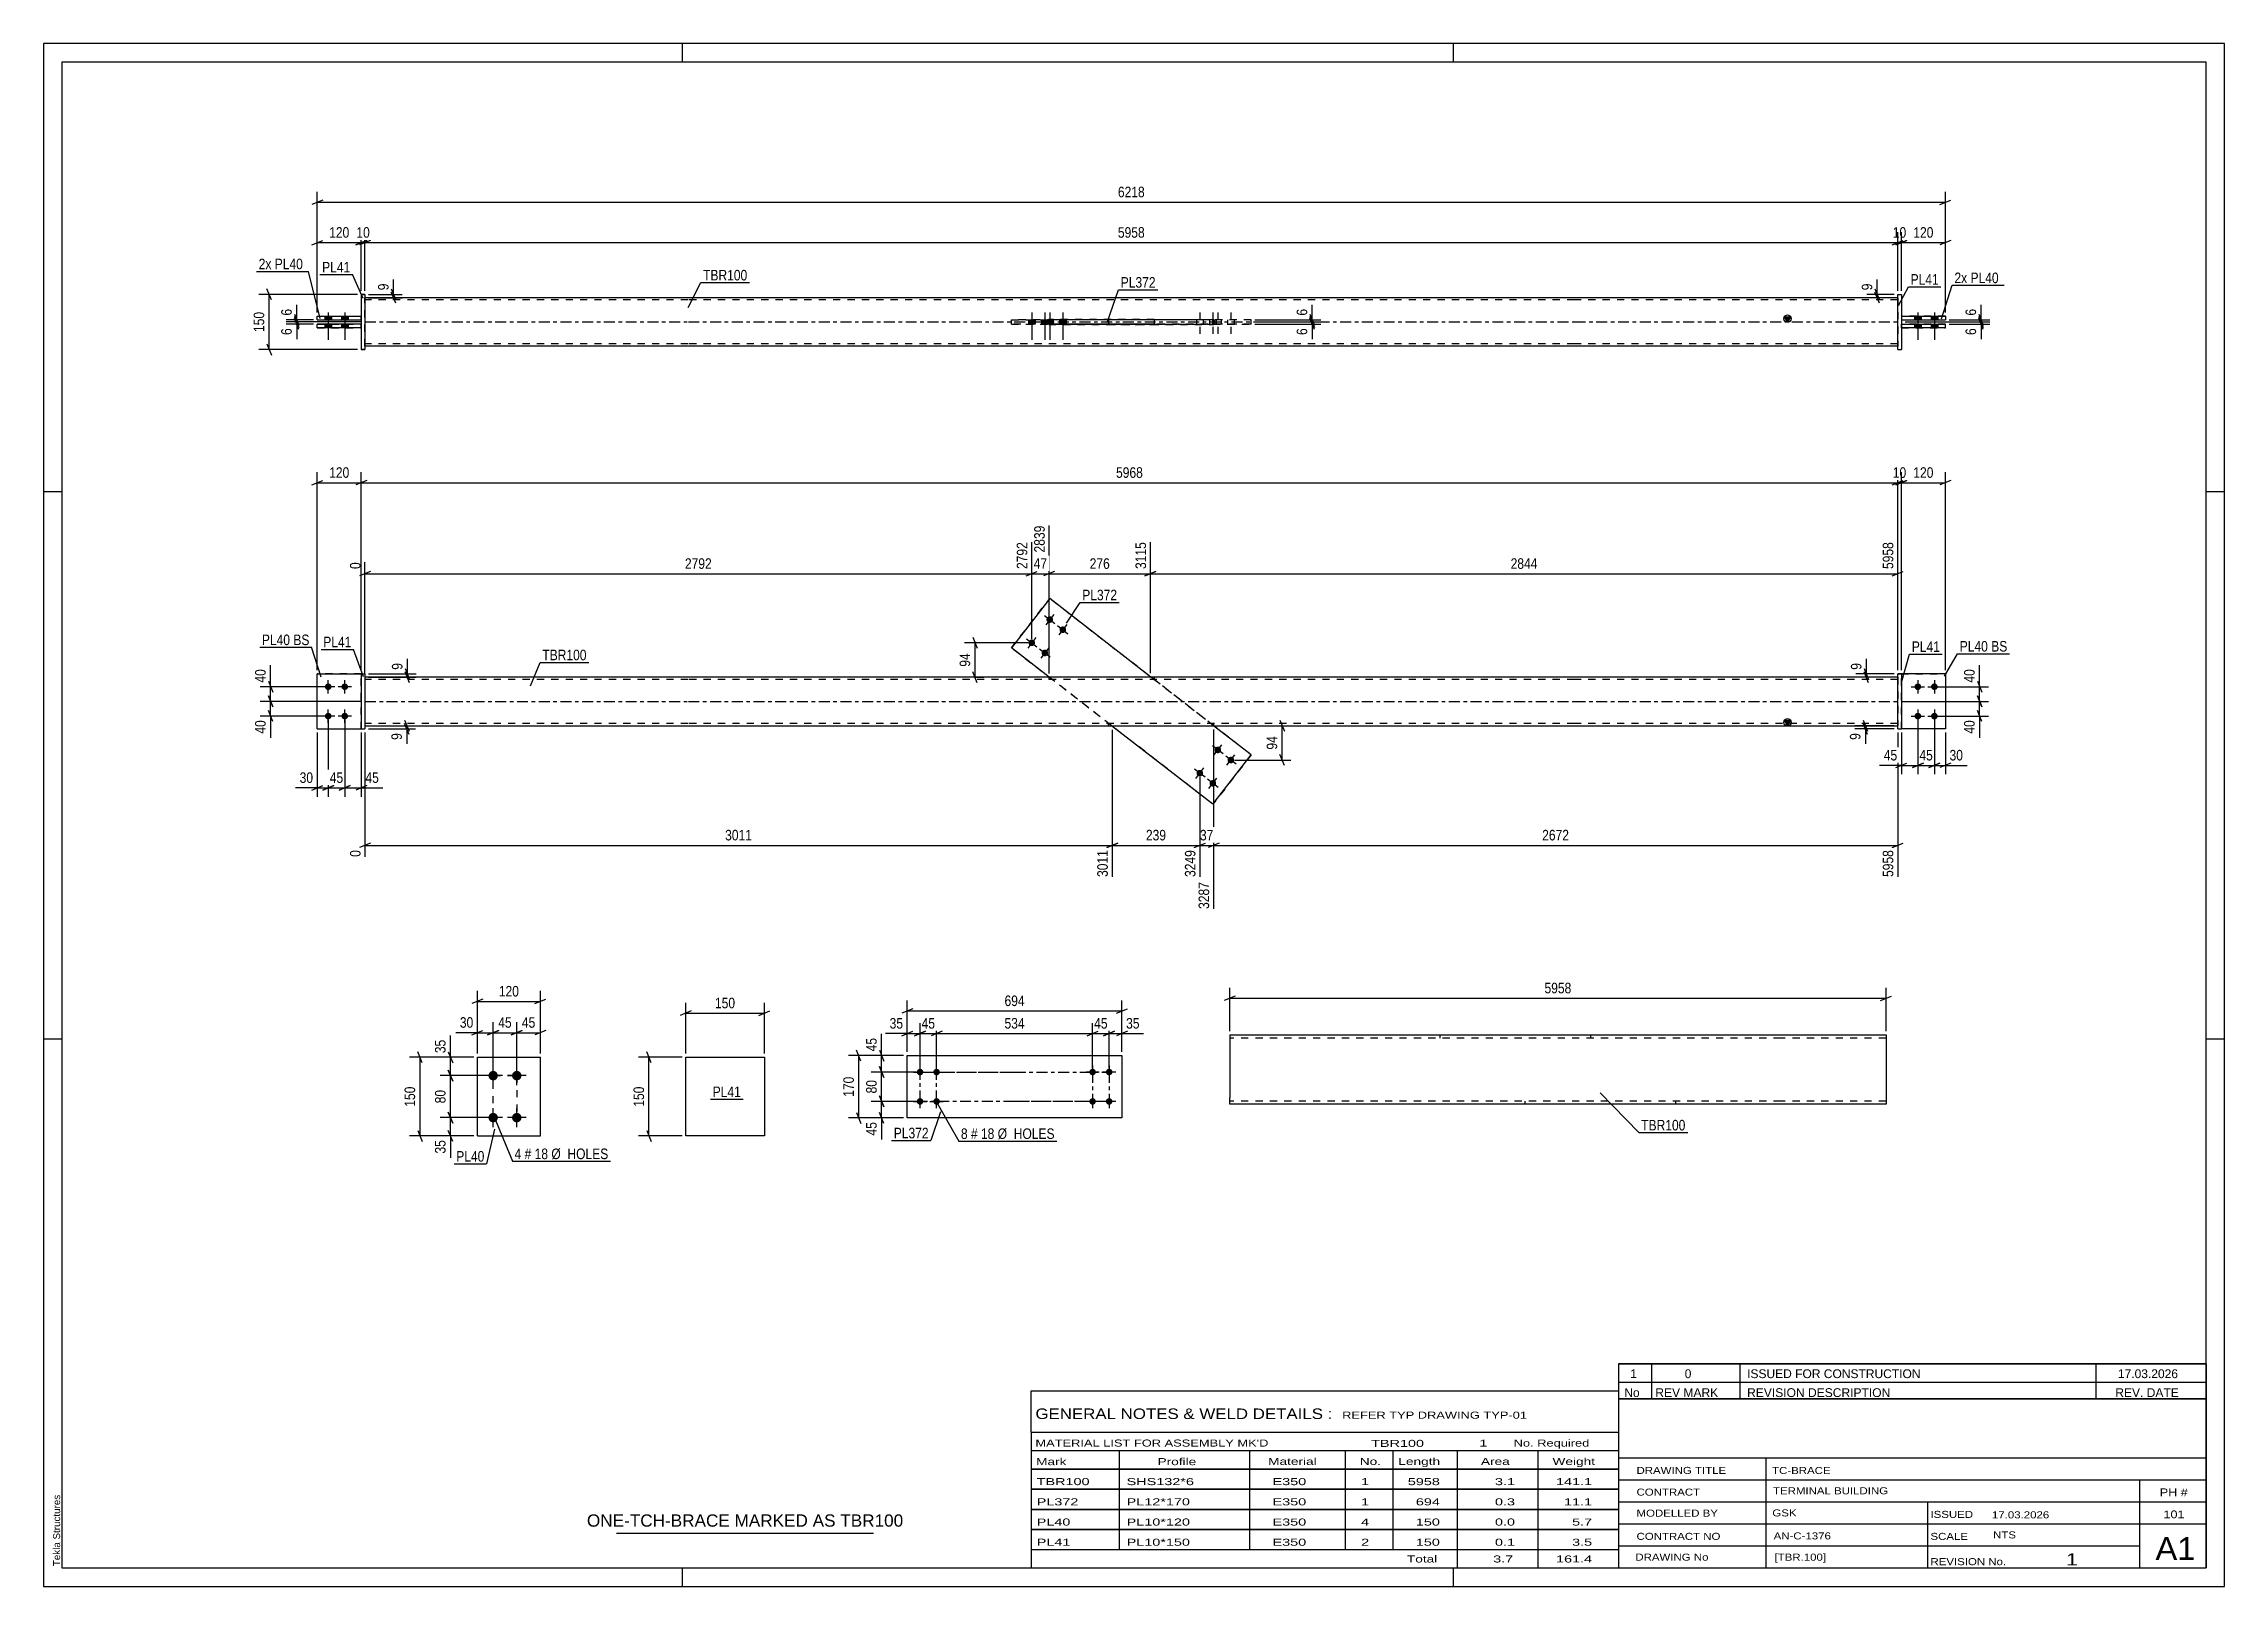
# Paper-space layout 'Layout1' of a CAD drawing. Header units: millimetres. Extents: x 0 to 594, y 0 to 420.
# The model-space entities are those that its viewports show. They can reach past a viewport. Long polylines and large blocks are cut down to what shows.
import ezdxf

# ---------------------------------------------------------------- set-up
doc = ezdxf.new("R2010")
doc.units = ezdxf.units.MM
doc.linetypes.add('DXK_LINE_DOT2', pattern=[3.9198, 1.9599, -1.9599])
doc.linetypes.add('DXK_LINE_DOT3', pattern=[5.9187, 2.979, -0.9799, 0.9799, -0.9799])
doc.layers.add('Viewport layer', color=7, linetype='Continuous', plot=False)
doc.styles.add('Arial', font='ARIAL.TTF', dxfattribs={"height": 0.2})
doc.styles.add('Arial Narrow', font='ARIALN.TTF', dxfattribs={"height": 0.2})

# ---------------------------------------------------------------- blocks, each defined once
blk = doc.blocks.new('Unknown-582685963-1127')
at = {"color": 5, "linetype": 'Continuous'}
for p, q in [((594, 420), (0, 420)), ((0, 420), (0, 0)), ((174, 415), (174, 420)), ((384, 415), (384, 420)), ((594, 0), (594, 420)), ((589, 415), (5, 415)), ((5, 415), (5, 5)), ((589, 5), (589, 415)), ((5, 298), (0, 298)), ((594, 298), (589, 298)), ((5, 149), (0, 149)), ((594, 149), (589, 149)), ((0, 0), (594, 0)), ((5, 5), (589, 5)), ((174, 0), (174, 5)), ((384, 0), (384, 5))]:
    blk.add_line(p, q, dxfattribs=at)
at = {"color": 174, "linetype": 'Continuous', "style": 'Arial'}
blk.add_text('Tekla Structures', height=1.9102, rotation=90, dxfattribs=at).set_placement((4.5, 5.5))
blk = doc.blocks.new('Part-582685963-4606 - 4605')
at = {"color": 2, "linetype": 'Continuous'}
for p, q in [((235.23, 144.52), (264.43, 144.52)), ((235.23, 127.52), (235.23, 144.52)), ((264.53, 144.52), (293.73, 144.52)), ((293.73, 144.52), (293.73, 127.52)), ((264.43, 127.52), (235.23, 127.52)), ((293.73, 127.52), (264.53, 127.52))]:
    blk.add_line(p, q, dxfattribs=at)
blk = doc.blocks.new('Bolt-582685963-4607 - 4605')
at = {"linetype": 'Continuous'}
for points in [[(285.73, 139.12, -1), (285.73, 140.92, -1)], [(290.23, 139.12, -1), (290.23, 140.92, -1)], [(285.73, 131.12, -1), (285.73, 132.92, -1)], [(290.23, 131.12, -1), (290.23, 132.92, -1)]]:
    blk.add_hatch(color=1, dxfattribs=at).paths.add_polyline_path(points)
at = {"color": 1, "linetype": 'Continuous'}
for p, q in [((287.53, 140.02), (283.93, 140.02)), ((285.73, 141.82), (285.73, 138.22)), ((292.03, 140.02), (288.43, 140.02)), ((290.23, 141.82), (290.23, 138.22)), ((287.53, 132.02), (283.93, 132.02)), ((285.73, 133.82), (285.73, 130.22)), ((292.03, 132.02), (288.43, 132.02)), ((290.23, 133.82), (290.23, 130.22))]:
    blk.add_line(p, q, dxfattribs=at)
blk = doc.blocks.new('Bolt-582685963-4608 - 4605')
at = {"linetype": 'Continuous'}
for points in [[(238.73, 140.92, -1), (238.73, 139.12, -1)], [(243.23, 140.92, -1), (243.23, 139.12, -1)], [(238.73, 132.92, -1), (238.73, 131.12, -1)], [(243.23, 132.92, -1), (243.23, 131.12, -1)]]:
    blk.add_hatch(color=1, dxfattribs=at).paths.add_polyline_path(points)
at = {"color": 1, "linetype": 'Continuous'}
for p, q in [((236.93, 140.02), (240.53, 140.02)), ((238.73, 138.22), (238.73, 141.82)), ((241.43, 140.02), (245.03, 140.02)), ((243.23, 138.22), (243.23, 141.82)), ((236.93, 132.02), (240.53, 132.02)), ((238.73, 130.22), (238.73, 133.82)), ((241.43, 132.02), (245.03, 132.02)), ((243.23, 130.22), (243.23, 133.82))]:
    blk.add_line(p, q, dxfattribs=at)
blk = doc.blocks.new('Bolt-582685963-2203 - 2164')
at = {"linetype": 'Continuous'}
for points in [[(122.45, 137.75), (122.18, 137.78), (121.93, 137.86), (121.7, 138), (121.5, 138.18), (121.34, 138.39), (121.23, 138.64), (121.17, 138.9), (121.17, 139.17), (121.23, 139.44), (121.34, 139.68), (121.5, 139.9), (121.7, 140.08), (121.93, 140.21), (122.18, 140.3), (122.45, 140.32), (122.72, 140.3), (122.97, 140.21), (123.21, 140.08), (123.41, 139.9), (123.56, 139.68), (123.67, 139.44), (123.73, 139.17), (123.73, 138.9), (123.67, 138.64), (123.56, 138.39), (123.41, 138.18), (123.21, 138), (122.97, 137.86), (122.72, 137.78)], [(128.88, 137.75), (128.61, 137.78), (128.36, 137.86), (128.12, 138), (127.92, 138.18), (127.77, 138.39), (127.66, 138.64), (127.6, 138.9), (127.6, 139.17), (127.66, 139.44), (127.77, 139.68), (127.92, 139.9), (128.12, 140.08), (128.36, 140.21), (128.61, 140.3), (128.88, 140.32), (129.15, 140.3), (129.4, 140.21), (129.64, 140.08), (129.84, 139.9), (129.99, 139.68), (130.1, 139.44), (130.16, 139.17), (130.16, 138.9), (130.1, 138.64), (129.99, 138.39), (129.84, 138.18), (129.64, 138), (129.4, 137.86), (129.15, 137.78)], [(122.45, 126.32), (122.18, 126.35), (121.93, 126.43), (121.7, 126.57), (121.5, 126.75), (121.34, 126.97), (121.23, 127.21), (121.17, 127.47), (121.17, 127.74), (121.23, 128.01), (121.34, 128.25), (121.5, 128.47), (121.7, 128.65), (121.93, 128.78), (122.18, 128.87), (122.45, 128.89), (122.72, 128.87), (122.97, 128.78), (123.21, 128.65), (123.41, 128.47), (123.56, 128.25), (123.67, 128.01), (123.73, 127.74), (123.73, 127.47), (123.67, 127.21), (123.56, 126.97), (123.41, 126.75), (123.21, 126.57), (122.97, 126.43), (122.72, 126.35)], [(128.88, 126.32), (128.61, 126.35), (128.36, 126.43), (128.12, 126.57), (127.92, 126.75), (127.77, 126.97), (127.66, 127.21), (127.6, 127.47), (127.6, 127.74), (127.66, 128.01), (127.77, 128.25), (127.92, 128.47), (128.12, 128.65), (128.36, 128.78), (128.61, 128.87), (128.88, 128.89), (129.15, 128.87), (129.4, 128.78), (129.64, 128.65), (129.84, 128.47), (129.99, 128.25), (130.1, 128.01), (130.16, 127.74), (130.16, 127.47), (130.1, 127.21), (129.99, 126.97), (129.84, 126.75), (129.64, 126.57), (129.4, 126.43), (129.15, 126.35)]]:
    blk.add_hatch(color=1, dxfattribs=at).paths.add_polyline_path(points)
at = {"color": 1, "linetype": 'Continuous'}
for p, q in [((125.02, 139.04), (119.88, 139.04)), ((122.45, 136.47), (122.45, 141.61)), ((131.45, 139.04), (126.31, 139.04)), ((128.88, 136.47), (128.88, 141.61)), ((125.02, 127.61), (119.88, 127.61)), ((122.45, 125.04), (122.45, 130.18)), ((131.45, 127.61), (126.31, 127.61)), ((128.88, 125.04), (128.88, 130.18))]:
    blk.add_line(p, q, dxfattribs=at)
blk = doc.blocks.new('Part-582685963-2170 - 2164')
at = {"color": 2, "linetype": 'Continuous'}
for p, q in [((118.17, 122.61), (118.17, 144.04)), ((118.17, 144.04), (135.31, 144.04)), ((135.31, 122.61), (135.31, 144.04)), ((118.17, 122.61), (118.17, 122.61)), ((118.17, 122.61), (135.31, 122.61)), ((135.31, 122.61), (135.31, 122.61))]:
    blk.add_line(p, q, dxfattribs=at)
at = {"color": 7, "linetype": 'DXK_LINE_DOT2'}
for p, q in [((118.17, 144.04), (135.31, 144.04)), ((118.17, 122.61), (118.17, 122.61)), ((118.17, 122.61), (135.31, 122.61)), ((135.31, 122.61), (135.31, 122.61))]:
    blk.add_line(p, q, dxfattribs=at)
blk = doc.blocks.new('Part-582685963-1703 - 1672')
at = {"color": 2, "linetype": 'Continuous'}
for p, q in [((74.52, 233.42), (74.52, 248.42)), ((74.52, 248.42), (86.52, 248.42)), ((74.52, 233.42), (74.52, 233.42)), ((74.52, 233.42), (86.52, 233.42))]:
    blk.add_line(p, q, dxfattribs=at)
at = {"color": 7, "linetype": 'DXK_LINE_DOT2'}
for p, q in [((86.52, 248.42), (74.52, 248.42)), ((86.52, 233.42), (86.52, 248.42)), ((74.52, 233.42), (86.52, 233.42)), ((86.52, 233.42), (86.52, 233.42))]:
    blk.add_line(p, q, dxfattribs=at)
blk = doc.blocks.new('Part-582685963-1683 - 1672')
at = {"linetype": 'Continuous'}
blk.add_hatch(color=2, dxfattribs=at).paths.add_polyline_path([(475.01, 234.32), (474.21, 235.72), (475.81, 235.72)])
at = {"color": 2, "linetype": 'Continuous'}
for p, q in [((175.52, 247.52), (87.52, 247.52)), ((416.91, 247.52), (175.62, 247.52)), ((505.01, 247.52), (417.01, 247.52)), ((87.52, 234.32), (175.52, 234.32)), ((175.62, 234.32), (416.91, 234.32)), ((417.01, 234.32), (505.01, 234.32)), ((475.01, 234.32), (474.21, 235.72)), ((474.21, 235.72), (475.81, 235.72)), ((475.81, 235.72), (475.01, 234.32))]:
    blk.add_line(p, q, dxfattribs=at)
at = {"color": 7, "linetype": 'DXK_LINE_DOT2'}
for p, q in [((87.52, 247.52), (87.52, 234.32)), ((175.52, 246.92), (87.52, 246.92)), ((416.91, 246.92), (175.62, 246.92)), ((273.78, 247.52), (273.78, 246.92)), ((302.5, 247.52), (302.5, 246.92)), ((505.01, 246.92), (417.01, 246.92)), ((505.01, 247.52), (505.01, 234.32)), ((175.52, 234.92), (87.52, 234.92)), ((416.91, 234.92), (175.62, 234.92)), ((290.03, 234.32), (290.03, 234.92)), ((318.76, 234.32), (318.76, 234.92)), ((505.01, 234.92), (417.01, 234.92))]:
    blk.add_line(p, q, dxfattribs=at)
at = {"color": 7, "linetype": 'DXK_LINE_DOT3'}
for p, q in [((87.52, 240.92), (175.52, 240.92)), ((175.62, 240.92), (416.91, 240.92)), ((417.01, 240.92), (505.01, 240.92))]:
    blk.add_line(p, q, dxfattribs=at)
at = {"color": 2, "linetype": 'Continuous'}
blk.add_circle((475.01, 235.22), 1, dxfattribs=at)
blk = doc.blocks.new('Part-582685963-1688 - 1672')
at = {"color": 2, "linetype": 'Continuous'}
for p, q in [((518.01, 248.42), (506.01, 248.42)), ((518.01, 248.42), (518.01, 248.42)), ((518.01, 248.42), (518.01, 233.42)), ((518.01, 233.42), (506.01, 233.42))]:
    blk.add_line(p, q, dxfattribs=at)
at = {"color": 7, "linetype": 'DXK_LINE_DOT2'}
for p, q in [((518.01, 248.42), (506.01, 248.42)), ((506.01, 248.42), (506.01, 248.42)), ((506.01, 233.42), (506.01, 248.42)), ((518.01, 248.42), (518.01, 248.42)), ((518.01, 233.42), (506.01, 233.42))]:
    blk.add_line(p, q, dxfattribs=at)
blk = doc.blocks.new('Part-582685963-1693 - 1672')
at = {"color": 7, "linetype": 'DXK_LINE_DOT2'}
for p, q in [((506.01, 248.42), (518.01, 248.42)), ((518.01, 248.42), (506.01, 248.42)), ((506.01, 248.42), (506.01, 248.42)), ((506.01, 233.42), (506.01, 248.42)), ((518.01, 248.42), (518.01, 248.42)), ((518.01, 248.42), (518.01, 233.42)), ((518.01, 233.42), (506.01, 233.42)), ((518.01, 233.42), (506.01, 233.42))]:
    blk.add_line(p, q, dxfattribs=at)
blk = doc.blocks.new('Part-582685963-1698 - 1672')
at = {"color": 2, "linetype": 'Continuous'}
for p, q in [((506.01, 248.42), (505.01, 248.42)), ((505.01, 233.42), (505.01, 248.42)), ((506.01, 248.42), (506.01, 233.42)), ((505.01, 233.42), (505.01, 233.42)), ((505.01, 233.42), (506.01, 233.42))]:
    blk.add_line(p, q, dxfattribs=at)
at = {"color": 7, "linetype": 'DXK_LINE_DOT2'}
for p, q in [((505.01, 248.42), (505.01, 248.42)), ((505.01, 248.42), (506.01, 248.42)), ((506.01, 248.42), (506.01, 248.42)), ((505.01, 233.42), (506.01, 233.42))]:
    blk.add_line(p, q, dxfattribs=at)
blk = doc.blocks.new('Part-582685963-1708 - 1672')
at = {"color": 7, "linetype": 'DXK_LINE_DOT2'}
for p, q in [((74.52, 233.42), (74.52, 248.42)), ((74.52, 248.42), (86.52, 248.42)), ((86.52, 248.42), (74.52, 248.42)), ((86.52, 233.42), (86.52, 248.42)), ((74.52, 233.42), (74.52, 233.42)), ((74.52, 233.42), (86.52, 233.42)), ((74.52, 233.42), (86.52, 233.42)), ((86.52, 233.42), (86.52, 233.42))]:
    blk.add_line(p, q, dxfattribs=at)
blk = doc.blocks.new('Part-582685963-1713 - 1672')
at = {"color": 2, "linetype": 'Continuous'}
for p, q in [((86.52, 248.42), (87.52, 248.42)), ((86.52, 248.42), (86.52, 233.42)), ((87.52, 248.42), (87.52, 248.42)), ((87.52, 248.42), (87.52, 233.42)), ((86.52, 233.42), (87.52, 233.42))]:
    blk.add_line(p, q, dxfattribs=at)
at = {"color": 7, "linetype": 'DXK_LINE_DOT2'}
for p, q in [((86.52, 248.42), (87.52, 248.42)), ((86.52, 233.42), (87.52, 233.42))]:
    blk.add_line(p, q, dxfattribs=at)
blk = doc.blocks.new('Part-582685963-1718 - 1672')
at = {"color": 2, "linetype": 'Continuous'}
for p, q in [((274.04, 268.9), (263.62, 255.47)), ((274.04, 268.9), (274.04, 268.9)), ((301.63, 247.52), (274.04, 268.9)), ((273.88, 247.52), (263.62, 255.47)), ((263.62, 255.47), (263.62, 255.47)), ((318.5, 212.93), (290.91, 234.32)), ((328.91, 226.37), (318.66, 234.32)), ((318.5, 212.93), (328.91, 226.37)), ((328.91, 226.37), (328.91, 226.37)), ((318.5, 212.93), (318.5, 212.93))]:
    blk.add_line(p, q, dxfattribs=at)
at = {"color": 7, "linetype": 'DXK_LINE_DOT2'}
for p, q in [((263.62, 255.47), (274.04, 268.9)), ((328.91, 226.37), (274.04, 268.9)), ((318.5, 212.93), (263.62, 255.47)), ((290.91, 234.32), (273.88, 247.52)), ((318.66, 234.32), (301.63, 247.52)), ((328.91, 226.37), (318.5, 212.93))]:
    blk.add_line(p, q, dxfattribs=at)
blk = doc.blocks.new('Bolt-582685963-1719 - 1672')
at = {"linetype": 'Continuous'}
for points in [[(510.51, 245.82), (510.7, 245.8), (510.88, 245.74), (511.04, 245.65), (511.18, 245.52), (511.29, 245.37), (511.37, 245.2), (511.41, 245.01), (511.41, 244.82), (511.37, 244.64), (511.29, 244.47), (511.18, 244.32), (511.04, 244.19), (510.88, 244.1), (510.7, 244.04), (510.51, 244.02), (510.32, 244.04), (510.14, 244.1), (509.98, 244.19), (509.84, 244.32), (509.73, 244.47), (509.65, 244.64), (509.62, 244.82), (509.62, 245.01), (509.65, 245.2), (509.73, 245.37), (509.84, 245.52), (509.98, 245.65), (510.14, 245.74), (510.32, 245.8)], [(515.01, 245.82), (515.2, 245.8), (515.38, 245.74), (515.54, 245.65), (515.68, 245.52), (515.79, 245.37), (515.87, 245.2), (515.91, 245.01), (515.91, 244.82), (515.87, 244.64), (515.79, 244.47), (515.68, 244.32), (515.54, 244.19), (515.38, 244.1), (515.2, 244.04), (515.01, 244.02), (514.82, 244.04), (514.64, 244.1), (514.48, 244.19), (514.34, 244.32), (514.23, 244.47), (514.15, 244.64), (514.12, 244.82), (514.12, 245.01), (514.15, 245.2), (514.23, 245.37), (514.34, 245.52), (514.48, 245.65), (514.64, 245.74), (514.82, 245.8)], [(510.51, 237.82), (510.7, 237.8), (510.88, 237.74), (511.04, 237.65), (511.18, 237.52), (511.29, 237.37), (511.37, 237.2), (511.41, 237.01), (511.41, 236.82), (511.37, 236.64), (511.29, 236.47), (511.18, 236.32), (511.04, 236.19), (510.88, 236.1), (510.7, 236.04), (510.51, 236.02), (510.32, 236.04), (510.14, 236.1), (509.98, 236.19), (509.84, 236.32), (509.73, 236.47), (509.65, 236.64), (509.62, 236.82), (509.62, 237.01), (509.65, 237.2), (509.73, 237.37), (509.84, 237.52), (509.98, 237.65), (510.14, 237.74), (510.32, 237.8)], [(515.01, 237.82), (515.2, 237.8), (515.38, 237.74), (515.54, 237.65), (515.68, 237.52), (515.79, 237.37), (515.87, 237.2), (515.91, 237.01), (515.91, 236.82), (515.87, 236.64), (515.79, 236.47), (515.68, 236.32), (515.54, 236.19), (515.38, 236.1), (515.2, 236.04), (515.01, 236.02), (514.82, 236.04), (514.64, 236.1), (514.48, 236.19), (514.34, 236.32), (514.23, 236.47), (514.15, 236.64), (514.12, 236.82), (514.12, 237.01), (514.15, 237.2), (514.23, 237.37), (514.34, 237.52), (514.48, 237.65), (514.64, 237.74), (514.82, 237.8)]]:
    blk.add_hatch(color=1, dxfattribs=at).paths.add_polyline_path(points)
at = {"color": 1, "linetype": 'Continuous'}
for p, q in [((508.71, 244.92), (512.31, 244.92)), ((510.51, 246.72), (510.51, 243.12)), ((513.21, 244.92), (516.81, 244.92)), ((515.01, 246.72), (515.01, 243.12)), ((510.51, 238.72), (510.51, 235.12)), ((515.01, 238.72), (515.01, 235.12)), ((508.71, 236.92), (512.31, 236.92)), ((513.21, 236.92), (516.81, 236.92))]:
    blk.add_line(p, q, dxfattribs=at)
blk = doc.blocks.new('Bolt-582685963-1720 - 1672')
at = {"linetype": 'Continuous'}
for points in [[(77.52, 245.82), (77.71, 245.8), (77.89, 245.74), (78.05, 245.65), (78.19, 245.52), (78.3, 245.37), (78.38, 245.2), (78.42, 245.01), (78.42, 244.82), (78.38, 244.64), (78.3, 244.47), (78.19, 244.32), (78.05, 244.19), (77.89, 244.1), (77.71, 244.04), (77.52, 244.02), (77.33, 244.04), (77.16, 244.1), (76.99, 244.19), (76.85, 244.32), (76.74, 244.47), (76.67, 244.64), (76.63, 244.82), (76.63, 245.01), (76.67, 245.2), (76.74, 245.37), (76.85, 245.52), (76.99, 245.65), (77.16, 245.74), (77.33, 245.8)], [(82.02, 245.82), (82.21, 245.8), (82.39, 245.74), (82.55, 245.65), (82.69, 245.52), (82.8, 245.37), (82.88, 245.2), (82.92, 245.01), (82.92, 244.82), (82.88, 244.64), (82.8, 244.47), (82.69, 244.32), (82.55, 244.19), (82.39, 244.1), (82.21, 244.04), (82.02, 244.02), (81.83, 244.04), (81.66, 244.1), (81.49, 244.19), (81.35, 244.32), (81.24, 244.47), (81.17, 244.64), (81.13, 244.82), (81.13, 245.01), (81.17, 245.2), (81.24, 245.37), (81.35, 245.52), (81.49, 245.65), (81.66, 245.74), (81.83, 245.8)], [(77.52, 237.82), (77.71, 237.8), (77.89, 237.74), (78.05, 237.65), (78.19, 237.52), (78.3, 237.37), (78.38, 237.2), (78.42, 237.01), (78.42, 236.82), (78.38, 236.64), (78.3, 236.47), (78.19, 236.32), (78.05, 236.19), (77.89, 236.1), (77.71, 236.04), (77.52, 236.02), (77.33, 236.04), (77.16, 236.1), (76.99, 236.19), (76.85, 236.32), (76.74, 236.47), (76.67, 236.64), (76.63, 236.82), (76.63, 237.01), (76.67, 237.2), (76.74, 237.37), (76.85, 237.52), (76.99, 237.65), (77.16, 237.74), (77.33, 237.8)], [(82.02, 237.82), (82.21, 237.8), (82.39, 237.74), (82.55, 237.65), (82.69, 237.52), (82.8, 237.37), (82.88, 237.2), (82.92, 237.01), (82.92, 236.82), (82.88, 236.64), (82.8, 236.47), (82.69, 236.32), (82.55, 236.19), (82.39, 236.1), (82.21, 236.04), (82.02, 236.02), (81.83, 236.04), (81.66, 236.1), (81.49, 236.19), (81.35, 236.32), (81.24, 236.47), (81.17, 236.64), (81.13, 236.82), (81.13, 237.01), (81.17, 237.2), (81.24, 237.37), (81.35, 237.52), (81.49, 237.65), (81.66, 237.74), (81.83, 237.8)]]:
    blk.add_hatch(color=1, dxfattribs=at).paths.add_polyline_path(points)
at = {"color": 1, "linetype": 'Continuous'}
for p, q in [((79.32, 244.92), (75.72, 244.92)), ((77.52, 243.12), (77.52, 246.72)), ((83.82, 244.92), (80.22, 244.92)), ((82.02, 243.12), (82.02, 246.72)), ((77.52, 235.12), (77.52, 238.72)), ((82.02, 235.12), (82.02, 238.72)), ((79.32, 236.92), (75.72, 236.92)), ((83.82, 236.92), (80.22, 236.92))]:
    blk.add_line(p, q, dxfattribs=at)
blk = doc.blocks.new('Bolt-582685963-1721 - 1672')
at = {"linetype": 'Continuous'}
for points in [[(274.05, 264.1), (274.23, 264.08), (274.41, 264.02), (274.57, 263.93), (274.71, 263.8), (274.82, 263.65), (274.9, 263.48), (274.94, 263.3), (274.94, 263.11), (274.9, 262.92), (274.82, 262.75), (274.71, 262.6), (274.57, 262.47), (274.41, 262.38), (274.23, 262.32), (274.05, 262.3), (273.86, 262.32), (273.68, 262.38), (273.52, 262.47), (273.38, 262.6), (273.27, 262.75), (273.19, 262.92), (273.15, 263.11), (273.15, 263.3), (273.19, 263.48), (273.27, 263.65), (273.38, 263.8), (273.52, 263.93), (273.68, 264.02), (273.86, 264.08)], [(269.14, 257.78), (269.33, 257.76), (269.51, 257.7), (269.67, 257.61), (269.81, 257.48), (269.92, 257.33), (270, 257.16), (270.04, 256.97), (270.04, 256.78), (270, 256.6), (269.92, 256.43), (269.81, 256.28), (269.67, 256.15), (269.51, 256.06), (269.33, 256), (269.14, 255.98), (268.96, 256), (268.78, 256.06), (268.62, 256.15), (268.48, 256.28), (268.36, 256.43), (268.29, 256.6), (268.25, 256.78), (268.25, 256.97), (268.29, 257.16), (268.36, 257.33), (268.48, 257.48), (268.62, 257.61), (268.78, 257.7), (268.96, 257.76)], [(277.6, 261.34), (277.79, 261.32), (277.97, 261.27), (278.13, 261.17), (278.27, 261.05), (278.38, 260.89), (278.46, 260.72), (278.5, 260.54), (278.5, 260.35), (278.46, 260.17), (278.38, 259.99), (278.27, 259.84), (278.13, 259.72), (277.97, 259.62), (277.79, 259.56), (277.6, 259.54), (277.41, 259.56), (277.24, 259.62), (277.07, 259.72), (276.93, 259.84), (276.82, 259.99), (276.75, 260.17), (276.71, 260.35), (276.71, 260.54), (276.75, 260.72), (276.82, 260.89), (276.93, 261.05), (277.07, 261.17), (277.24, 261.27), (277.41, 261.32)], [(272.7, 255.02), (272.89, 255), (273.07, 254.94), (273.23, 254.85), (273.37, 254.72), (273.48, 254.57), (273.56, 254.4), (273.6, 254.22), (273.6, 254.03), (273.56, 253.84), (273.48, 253.67), (273.37, 253.52), (273.23, 253.39), (273.07, 253.3), (272.89, 253.24), (272.7, 253.22), (272.51, 253.24), (272.33, 253.3), (272.17, 253.39), (272.03, 253.52), (271.92, 253.67), (271.85, 253.84), (271.81, 254.03), (271.81, 254.22), (271.85, 254.4), (271.92, 254.57), (272.03, 254.72), (272.17, 254.85), (272.33, 254.94), (272.51, 255)]]:
    blk.add_hatch(color=1, dxfattribs=at).paths.add_polyline_path(points)
at = {"color": 1, "linetype": 'Continuous'}
for p, q in [((272.62, 264.3), (275.47, 262.1)), ((275.15, 264.62), (272.94, 261.78)), ((276.18, 261.55), (279.02, 259.34)), ((278.7, 261.87), (276.5, 259.02)), ((267.72, 257.98), (270.57, 255.78)), ((270.25, 258.3), (268.04, 255.46)), ((273.8, 255.54), (271.6, 252.7)), ((271.28, 255.22), (274.12, 253.02))]:
    blk.add_line(p, q, dxfattribs=at)
blk = doc.blocks.new('Bolt-582685963-1722 - 1672')
at = {"linetype": 'Continuous'}
for points in [[(319.83, 228.61), (320.02, 228.59), (320.2, 228.54), (320.36, 228.44), (320.5, 228.32), (320.61, 228.16), (320.69, 227.99), (320.73, 227.81), (320.73, 227.62), (320.69, 227.44), (320.61, 227.26), (320.5, 227.11), (320.36, 226.99), (320.2, 226.89), (320.02, 226.83), (319.83, 226.81), (319.64, 226.83), (319.47, 226.89), (319.3, 226.99), (319.16, 227.11), (319.05, 227.26), (318.98, 227.44), (318.94, 227.62), (318.94, 227.81), (318.98, 227.99), (319.05, 228.16), (319.16, 228.32), (319.3, 228.44), (319.47, 228.54), (319.64, 228.59)], [(323.39, 225.86), (323.57, 225.84), (323.75, 225.78), (323.92, 225.68), (324.06, 225.56), (324.17, 225.41), (324.24, 225.23), (324.28, 225.05), (324.28, 224.86), (324.24, 224.68), (324.17, 224.51), (324.06, 224.35), (323.92, 224.23), (323.75, 224.13), (323.57, 224.08), (323.39, 224.06), (323.2, 224.08), (323.02, 224.13), (322.86, 224.23), (322.72, 224.35), (322.61, 224.51), (322.53, 224.68), (322.49, 224.86), (322.49, 225.05), (322.53, 225.23), (322.61, 225.41), (322.72, 225.56), (322.86, 225.68), (323.02, 225.78), (323.2, 225.84)], [(314.93, 222.29), (315.12, 222.27), (315.3, 222.21), (315.46, 222.12), (315.6, 221.99), (315.71, 221.84), (315.79, 221.67), (315.83, 221.48), (315.83, 221.3), (315.79, 221.11), (315.71, 220.94), (315.6, 220.79), (315.46, 220.66), (315.3, 220.57), (315.12, 220.51), (314.93, 220.49), (314.74, 220.51), (314.56, 220.57), (314.4, 220.66), (314.26, 220.79), (314.15, 220.94), (314.07, 221.11), (314.04, 221.3), (314.04, 221.48), (314.07, 221.67), (314.15, 221.84), (314.26, 221.99), (314.4, 222.12), (314.56, 222.21), (314.74, 222.27)], [(318.49, 219.53), (318.67, 219.51), (318.85, 219.46), (319.02, 219.36), (319.16, 219.24), (319.27, 219.08), (319.34, 218.91), (319.38, 218.73), (319.38, 218.54), (319.34, 218.36), (319.27, 218.18), (319.16, 218.03), (319.02, 217.91), (318.85, 217.81), (318.67, 217.75), (318.49, 217.73), (318.3, 217.75), (318.12, 217.81), (317.96, 217.91), (317.82, 218.03), (317.71, 218.18), (317.63, 218.36), (317.59, 218.54), (317.59, 218.73), (317.63, 218.91), (317.71, 219.08), (317.82, 219.24), (317.96, 219.36), (318.12, 219.46), (318.3, 219.51)]]:
    blk.add_hatch(color=1, dxfattribs=at).paths.add_polyline_path(points)
at = {"color": 1, "linetype": 'Continuous'}
for p, q in [((321.25, 226.61), (318.41, 228.82)), ((318.73, 226.29), (320.93, 229.14)), ((324.81, 223.85), (321.97, 226.06)), ((322.29, 223.53), (324.49, 226.38)), ((316.35, 220.29), (313.51, 222.49)), ((313.83, 219.97), (316.03, 222.81)), ((317.38, 217.21), (319.59, 220.06)), ((319.91, 217.53), (317.06, 219.74))]:
    blk.add_line(p, q, dxfattribs=at)
blk = doc.blocks.new('Bolt-582685963-1367 - 1364')
at = {"linetype": 'Continuous'}
for points in [[(511.41, 345.83), (509.61, 345.83), (509.61, 344.83), (511.41, 344.83)], [(511.41, 345.83), (509.61, 345.83), (509.61, 344.83), (511.41, 344.83)], [(515.91, 345.83), (514.11, 345.83), (514.11, 344.83), (515.91, 344.83)], [(515.91, 345.83), (514.11, 345.83), (514.11, 344.83), (515.91, 344.83)], [(511.41, 343.63), (509.61, 343.63), (509.61, 342.63), (511.41, 342.63)], [(511.41, 343.63), (509.61, 343.63), (509.61, 342.63), (511.41, 342.63)], [(515.91, 343.63), (514.11, 343.63), (514.11, 342.63), (515.91, 342.63)], [(515.91, 343.63), (514.11, 343.63), (514.11, 342.63), (515.91, 342.63)]]:
    blk.add_hatch(color=1, dxfattribs=at).paths.add_polyline_path(points)
at = {"color": 1, "linetype": 'Continuous'}
for p, q in [((509.61, 345.83), (509.61, 344.83)), ((509.61, 345.83), (509.61, 344.83)), ((510.51, 346.83), (510.51, 339.33)), ((510.51, 346.83), (510.51, 339.33)), ((511.41, 345.83), (511.41, 344.83)), ((511.41, 345.83), (511.41, 344.83)), ((514.11, 345.83), (514.11, 344.83)), ((514.11, 345.83), (514.11, 344.83)), ((515.01, 346.83), (515.01, 339.33)), ((515.01, 346.83), (515.01, 339.33)), ((515.91, 345.83), (515.91, 344.83)), ((515.91, 345.83), (515.91, 344.83)), ((509.61, 343.63), (509.61, 342.63)), ((509.61, 343.63), (509.61, 342.63)), ((511.41, 343.63), (511.41, 342.63)), ((511.41, 343.63), (511.41, 342.63)), ((514.11, 343.63), (514.11, 342.63)), ((514.11, 343.63), (514.11, 342.63)), ((515.91, 343.63), (515.91, 342.63)), ((515.91, 343.63), (515.91, 342.63))]:
    blk.add_line(p, q, dxfattribs=at)
blk = doc.blocks.new('Bolt-582685963-1368 - 1364')
at = {"linetype": 'Continuous'}
for points in [[(76.62, 344.83), (78.42, 344.83), (78.42, 345.83), (76.62, 345.83)], [(76.62, 344.83), (78.42, 344.83), (78.42, 345.83), (76.62, 345.83)], [(81.12, 344.83), (82.92, 344.83), (82.92, 345.83), (81.12, 345.83)], [(81.12, 344.83), (82.92, 344.83), (82.92, 345.83), (81.12, 345.83)], [(76.62, 342.63), (78.42, 342.63), (78.42, 343.63), (76.62, 343.63)], [(76.62, 342.63), (78.42, 342.63), (78.42, 343.63), (76.62, 343.63)], [(81.12, 342.63), (82.92, 342.63), (82.92, 343.63), (81.12, 343.63)], [(81.12, 342.63), (82.92, 342.63), (82.92, 343.63), (81.12, 343.63)]]:
    blk.add_hatch(color=1, dxfattribs=at).paths.add_polyline_path(points)
at = {"color": 1, "linetype": 'Continuous'}
for p, q in [((76.62, 345.83), (76.62, 344.83)), ((76.62, 345.83), (76.62, 344.83)), ((77.52, 346.83), (77.52, 339.33)), ((77.52, 346.83), (77.52, 339.33)), ((78.42, 345.83), (78.42, 344.83)), ((78.42, 345.83), (78.42, 344.83)), ((81.12, 345.83), (81.12, 344.83)), ((81.12, 345.83), (81.12, 344.83)), ((82.02, 346.83), (82.02, 339.33)), ((82.02, 346.83), (82.02, 339.33)), ((82.92, 345.83), (82.92, 344.83)), ((82.92, 345.83), (82.92, 344.83)), ((76.62, 343.63), (76.62, 342.63)), ((76.62, 343.63), (76.62, 342.63)), ((78.42, 343.63), (78.42, 342.63)), ((78.42, 343.63), (78.42, 342.63)), ((81.12, 343.63), (81.12, 342.63)), ((81.12, 343.63), (81.12, 342.63)), ((82.92, 343.63), (82.92, 342.63)), ((82.92, 343.63), (82.92, 342.63))]:
    blk.add_line(p, q, dxfattribs=at)
blk = doc.blocks.new('Part-582685963-1402 - 1364')
at = {"linetype": 'Continuous'}
blk.add_hatch(color=2, dxfattribs=at).paths.add_polyline_path([(475.01, 344.23), (474.21, 345.63), (475.81, 345.63)])
at = {"color": 2, "linetype": 'Continuous'}
for p, q in [((175.52, 350.83), (87.52, 350.83)), ((416.91, 350.83), (175.62, 350.83)), ((505.01, 350.83), (417.01, 350.83)), ((273.78, 344.93), (302.5, 344.93)), ((273.78, 344.93), (273.78, 344.83)), ((290.03, 344.93), (290.03, 344.83)), ((302.5, 344.93), (302.5, 343.53)), ((475.01, 344.23), (474.21, 345.63)), ((474.21, 345.63), (475.81, 345.63)), ((475.81, 345.63), (475.01, 344.23)), ((273.78, 343.63), (273.78, 343.53)), ((273.78, 343.53), (273.78, 343.53)), ((302.5, 343.53), (273.78, 343.53)), ((290.03, 343.53), (290.03, 343.63)), ((175.52, 337.63), (87.52, 337.63)), ((416.91, 337.63), (175.62, 337.63)), ((505.01, 337.63), (417.01, 337.63))]:
    blk.add_line(p, q, dxfattribs=at)
at = {"color": 7, "linetype": 'DXK_LINE_DOT2'}
for p, q in [((87.52, 337.63), (87.52, 350.83)), ((505.01, 350.83), (505.01, 337.63)), ((175.52, 350.23), (87.52, 350.23)), ((416.91, 350.23), (175.62, 350.23)), ((302.5, 344.93), (273.78, 344.93)), ((273.78, 343.53), (273.78, 344.83)), ((290.03, 344.93), (290.03, 344.93)), ((290.03, 344.93), (290.03, 344.93)), ((290.03, 344.93), (318.76, 344.93)), ((290.03, 344.93), (318.76, 344.93)), ((290.03, 344.83), (290.03, 343.53)), ((318.76, 344.93), (318.76, 343.53)), ((505.01, 350.23), (417.01, 350.23)), ((273.78, 343.53), (302.5, 343.53)), ((318.76, 343.53), (290.03, 343.53)), ((290.03, 343.53), (290.03, 343.53)), ((290.03, 343.53), (318.76, 343.53)), ((175.52, 338.23), (87.52, 338.23)), ((416.91, 338.23), (175.62, 338.23)), ((505.01, 338.23), (417.01, 338.23))]:
    blk.add_line(p, q, dxfattribs=at)
at = {"color": 7, "linetype": 'DXK_LINE_DOT3'}
for p, q in [((87.52, 344.23), (175.52, 344.23)), ((175.62, 344.23), (416.91, 344.23)), ((417.01, 344.23), (505.01, 344.23))]:
    blk.add_line(p, q, dxfattribs=at)
at = {"color": 2, "linetype": 'Continuous'}
blk.add_circle((475.01, 345.13), 1, dxfattribs=at)
blk = doc.blocks.new('Bolt-582685963-1370 - 1364')
at = {"color": 1, "linetype": 'DXK_LINE_DOT2'}
for p, q in [((314.03, 344.83), (314.03, 343.63)), ((314.93, 346.83), (314.93, 339.33)), ((315.83, 344.83), (315.83, 343.63)), ((317.59, 344.83), (317.59, 343.63)), ((318.49, 346.83), (318.49, 339.33)), ((318.93, 344.83), (318.93, 343.63)), ((319.39, 344.83), (319.39, 343.63)), ((319.83, 346.83), (319.83, 339.33)), ((320.73, 344.83), (320.73, 343.63)), ((322.49, 344.83), (322.49, 343.63)), ((323.39, 346.83), (323.39, 339.33)), ((324.29, 344.83), (324.29, 343.63))]:
    blk.add_line(p, q, dxfattribs=at)
blk = doc.blocks.new('Bolt-582685963-1371 - 1364')
at = {"linetype": 'Continuous'}
for points in [[(270.04, 344.83), (268.24, 344.83), (268.24, 343.63), (270.04, 343.63)], [(273.6, 344.83), (271.8, 344.83), (271.8, 343.63), (273.6, 343.63)], [(274.95, 344.83), (273.15, 344.83), (273.15, 343.63), (274.95, 343.63)], [(278.5, 344.83), (276.7, 344.83), (276.7, 343.63), (278.5, 343.63)]]:
    blk.add_hatch(color=1, dxfattribs=at).paths.add_polyline_path(points)
at = {"color": 1, "linetype": 'Continuous'}
for p, q in [((268.24, 344.83), (268.24, 343.63)), ((269.14, 346.83), (269.14, 339.33)), ((270.04, 344.83), (270.04, 343.63)), ((271.8, 344.83), (271.8, 343.63)), ((272.7, 346.83), (272.7, 339.33)), ((273.15, 344.83), (273.15, 343.63)), ((273.6, 344.83), (273.6, 343.63)), ((274.05, 346.83), (274.05, 339.33)), ((274.95, 344.83), (274.95, 343.63)), ((276.7, 344.83), (276.7, 343.63)), ((277.6, 346.83), (277.6, 339.33)), ((278.5, 344.83), (278.5, 343.63))]:
    blk.add_line(p, q, dxfattribs=at)
blk = doc.blocks.new('Part-582685963-1417 - 1364')
at = {"color": 2, "linetype": 'Continuous'}
for p, q in [((506.01, 343.63), (518.01, 343.63)), ((506.01, 342.63), (506.01, 343.63)), ((518.01, 342.63), (506.01, 342.63)), ((518.01, 342.63), (518.01, 343.63))]:
    blk.add_line(p, q, dxfattribs=at)
at = {"color": 7, "linetype": 'DXK_LINE_DOT2'}
for p, q in [((518.01, 343.63), (506.01, 343.63)), ((506.01, 342.63), (518.01, 342.63))]:
    blk.add_line(p, q, dxfattribs=at)
blk = doc.blocks.new('Part-582685963-1422 - 1364')
at = {"color": 2, "linetype": 'Continuous'}
for p, q in [((506.01, 345.83), (518.01, 345.83)), ((506.01, 345.83), (506.01, 344.83)), ((506.01, 344.83), (518.01, 344.83)), ((518.01, 345.83), (518.01, 344.83))]:
    blk.add_line(p, q, dxfattribs=at)
at = {"color": 7, "linetype": 'DXK_LINE_DOT2'}
for p, q in [((506.01, 345.83), (506.01, 345.83)), ((518.01, 345.83), (506.01, 345.83)), ((506.01, 344.83), (518.01, 344.83)), ((518.01, 345.83), (518.01, 345.83))]:
    blk.add_line(p, q, dxfattribs=at)
blk = doc.blocks.new('Part-582685963-1437 - 1364')
at = {"color": 2, "linetype": 'Continuous'}
for p, q in [((505.01, 351.73), (505.01, 351.73)), ((505.01, 336.73), (505.01, 351.73)), ((505.01, 351.73), (506.01, 351.73)), ((506.01, 351.73), (506.01, 351.73)), ((506.01, 351.73), (506.01, 336.73)), ((505.01, 336.73), (506.01, 336.73)), ((505.01, 336.73), (505.01, 336.73)), ((506.01, 336.73), (506.01, 336.73))]:
    blk.add_line(p, q, dxfattribs=at)
at = {"color": 7, "linetype": 'DXK_LINE_DOT2'}
for p, q in [((505.01, 351.73), (505.01, 351.73)), ((505.01, 351.73), (506.01, 351.73)), ((505.01, 336.73), (506.01, 336.73))]:
    blk.add_line(p, q, dxfattribs=at)
blk = doc.blocks.new('Part-582685963-1442 - 1364')
at = {"color": 2, "linetype": 'Continuous'}
for p, q in [((74.52, 342.63), (74.52, 343.63)), ((86.52, 343.63), (74.52, 343.63)), ((74.52, 342.63), (74.52, 342.63)), ((86.52, 342.63), (74.52, 342.63)), ((86.52, 342.63), (86.52, 343.63)), ((86.52, 342.63), (86.52, 342.63))]:
    blk.add_line(p, q, dxfattribs=at)
at = {"color": 7, "linetype": 'DXK_LINE_DOT2'}
for p, q in [((74.52, 343.63), (86.52, 343.63)), ((74.52, 342.63), (86.52, 342.63))]:
    blk.add_line(p, q, dxfattribs=at)
blk = doc.blocks.new('Part-582685963-1447 - 1364')
at = {"color": 2, "linetype": 'Continuous'}
for p, q in [((74.52, 344.83), (74.52, 345.83)), ((74.52, 345.83), (86.52, 345.83)), ((74.52, 344.83), (74.52, 344.83)), ((74.52, 344.83), (86.52, 344.83)), ((86.52, 344.83), (86.52, 345.83)), ((86.52, 344.83), (86.52, 344.83))]:
    blk.add_line(p, q, dxfattribs=at)
at = {"color": 7, "linetype": 'DXK_LINE_DOT2'}
for p, q in [((74.52, 345.83), (74.52, 345.83)), ((74.52, 345.83), (86.52, 345.83)), ((74.52, 344.83), (86.52, 344.83)), ((86.52, 345.83), (86.52, 345.83))]:
    blk.add_line(p, q, dxfattribs=at)
blk = doc.blocks.new('Part-582685963-1452 - 1364')
at = {"color": 2, "linetype": 'Continuous'}
for p, q in [((86.52, 351.73), (87.52, 351.73)), ((86.52, 351.73), (86.52, 336.73)), ((87.52, 351.73), (87.52, 351.73)), ((87.52, 351.73), (87.52, 336.73)), ((87.52, 336.73), (86.52, 336.73)), ((86.52, 336.73), (86.52, 336.73))]:
    blk.add_line(p, q, dxfattribs=at)
at = {"color": 7, "linetype": 'DXK_LINE_DOT2'}
for p, q in [((87.52, 351.73), (86.52, 351.73)), ((87.52, 351.73), (87.52, 351.73)), ((86.52, 336.73), (87.52, 336.73))]:
    blk.add_line(p, q, dxfattribs=at)
blk = doc.blocks.new('Part-582685963-1467 - 1364')
at = {"color": 2, "linetype": 'Continuous'}
for p, q in [((263.62, 343.63), (263.62, 344.83)), ((274.04, 343.63), (274.04, 344.83)), ((302.5, 344.83), (274.04, 344.83)), ((302.5, 343.63), (274.04, 343.63))]:
    blk.add_line(p, q, dxfattribs=at)
at = {"color": 7, "linetype": 'DXK_LINE_DOT2'}
for p, q in [((318.5, 344.83), (263.62, 344.83)), ((263.62, 344.83), (274.04, 344.83)), ((328.91, 344.83), (302.5, 344.83)), ((318.5, 343.63), (318.5, 344.83)), ((328.91, 344.83), (318.5, 344.83)), ((328.91, 343.63), (328.91, 344.83)), ((263.62, 343.63), (318.5, 343.63)), ((274.04, 343.63), (263.62, 343.63)), ((328.91, 343.63), (302.5, 343.63)), ((318.5, 343.63), (328.91, 343.63))]:
    blk.add_line(p, q, dxfattribs=at)
blk = doc.blocks.new('Part-582685963-2411 - 2407')
at = {"color": 2, "linetype": 'Continuous'}
for p, q in [((174.89, 144.04), (196.32, 144.04)), ((174.89, 122.61), (174.89, 144.04)), ((196.32, 144.04), (196.32, 122.61)), ((196.32, 122.61), (174.89, 122.61))]:
    blk.add_line(p, q, dxfattribs=at)
blk = doc.blocks.new('Part-582685963-2589 - 2582')
at = {"color": 2, "linetype": 'Continuous'}
for p, q in [((323.09, 150.11), (323.09, 132.97)), ((323.09, 150.11), (351.66, 150.11)), ((351.76, 150.11), (473.17, 150.11)), ((473.27, 150.11), (501.84, 150.11)), ((501.84, 150.11), (501.84, 131.26)), ((323.09, 131.76), (323.09, 132.97)), ((323.09, 131.39), (323.09, 131.76)), ((323.09, 131.26), (323.09, 131.39)), ((351.66, 131.26), (323.09, 131.26)), ((473.17, 131.26), (351.76, 131.26)), ((501.84, 131.26), (473.27, 131.26))]:
    blk.add_line(p, q, dxfattribs=at)
at = {"color": 7, "linetype": 'DXK_LINE_DOT2'}
for p, q in [((351.66, 149.26), (323.09, 149.26)), ((473.17, 149.26), (351.76, 149.26)), ((380.34, 150.11), (380.34, 149.26)), ((421.37, 150.11), (421.37, 149.26)), ((501.84, 149.26), (473.27, 149.26)), ((323.09, 132.32), (323.09, 132.97)), ((323.09, 131.76), (323.09, 132.64)), ((323.09, 132.11), (323.09, 132.18)), ((323.09, 132.11), (323.09, 132.18)), ((351.66, 132.11), (323.09, 132.11)), ((473.17, 132.11), (351.76, 132.11)), ((403.56, 131.26), (403.56, 132.11)), ((444.59, 131.26), (444.59, 132.11)), ((501.84, 132.11), (473.27, 132.11)), ((501.84, 132.11), (501.84, 132.18))]:
    blk.add_line(p, q, dxfattribs=at)
blk = doc.blocks.new('Rectangle-582685963-4749 - 4605')
at = {"color": 1, "linetype": 'DXK_LINE_DOT3'}
for p, q in [((238.73, 140.02), (264.43, 140.02)), ((238.73, 132.02), (238.73, 140.02)), ((264.53, 140.02), (290.23, 140.02)), ((290.23, 140.02), (290.23, 132.02)), ((264.43, 132.02), (238.73, 132.02)), ((290.23, 132.02), (264.53, 132.02))]:
    blk.add_line(p, q, dxfattribs=at)
blk = doc.blocks.new('Rectangle-582685963-2393 - 2164')
at = {"color": 1, "linetype": 'DXK_LINE_DOT2'}
blk.add_lwpolyline([(122.45, 139.04), (128.88, 139.04), (128.88, 127.61), (122.45, 127.61), (122.45, 139.04)], close=True, dxfattribs=at)
blk = doc.blocks.new('Rectangle-582685963-4759 - 4605')
at = {"color": 1, "linetype": 'DXK_LINE_DOT3'}
for p, q in [((243.23, 140.02), (264.43, 140.02)), ((243.23, 132.02), (243.23, 140.02)), ((264.53, 140.02), (285.73, 140.02)), ((285.73, 140.02), (285.73, 132.02)), ((264.43, 132.02), (243.23, 132.02)), ((285.73, 132.02), (264.53, 132.02))]:
    blk.add_line(p, q, dxfattribs=at)
blk = doc.blocks.new('StraightDimension-582685963-4770 - 4605')
at = {"color": 7, "linetype": 'Continuous'}
for p, q in [((288.73, 149.91), (291.73, 151.11)), ((290.23, 141.02), (290.23, 153.36)), ((290.23, 150.51), (293.73, 150.51)), ((295.23, 151.11), (292.23, 149.91)), ((293.73, 145.52), (293.73, 153.36))]:
    blk.add_line(p, q, dxfattribs=at)
at = {"color": 0}
blk.add_wipeout([(299.11, 151.26), (299.11, 155.46), (294.25, 155.46), (294.25, 151.26)], dxfattribs=at)
at = {"color": 7, "linetype": 'Continuous'}
blk.add_line((293.73, 150.51), (299.63, 150.51), dxfattribs=at)
blk.add_line((293.73, 150.51), (299.63, 150.51), dxfattribs=at)
at = {"color": 3, "style": 'Arial Narrow'}
blk.add_text('35', height=2.863, dxfattribs=at).set_placement((294.85, 151.86))
blk = doc.blocks.new('StraightDimension-582685963-4771 - 4605')
at = {"color": 7, "linetype": 'Continuous'}
for p, q in [((284.23, 149.91), (287.23, 151.11)), ((285.73, 141.02), (285.73, 153.36)), ((285.73, 150.51), (290.23, 150.51)), ((291.73, 151.11), (288.73, 149.91)), ((290.23, 141.02), (290.23, 153.36))]:
    blk.add_line(p, q, dxfattribs=at)
at = {"color": 0}
blk.add_wipeout([(290.4, 151.26), (290.4, 155.46), (285.55, 155.46), (285.55, 151.26)], dxfattribs=at)
at = {"color": 3, "style": 'Arial Narrow'}
blk.add_text('45', height=2.863, dxfattribs=at).set_placement((286.15, 151.86))
blk = doc.blocks.new('StraightDimension-582685963-4772 - 4605')
at = {"color": 7, "linetype": 'Continuous'}
for p, q in [((244.73, 151.11), (241.73, 149.91)), ((243.23, 141.02), (243.23, 153.36)), ((243.23, 150.51), (285.73, 150.51)), ((284.23, 149.91), (287.23, 151.11)), ((285.73, 141.02), (285.73, 153.36))]:
    blk.add_line(p, q, dxfattribs=at)
at = {"color": 0}
blk.add_wipeout([(267.82, 151.26), (267.82, 155.46), (261.13, 155.46), (261.13, 151.26)], dxfattribs=at)
at = {"color": 3, "style": 'Arial Narrow'}
blk.add_text('534', height=2.863, dxfattribs=at).set_placement((261.73, 151.86))
blk = doc.blocks.new('StraightDimension-582685963-4773 - 4605')
at = {"color": 7, "linetype": 'Continuous'}
for p, q in [((237.23, 149.91), (240.23, 151.11)), ((238.73, 141.02), (238.73, 153.36)), ((238.73, 150.51), (243.23, 150.51)), ((244.73, 151.11), (241.73, 149.91)), ((243.23, 141.02), (243.23, 153.36))]:
    blk.add_line(p, q, dxfattribs=at)
at = {"color": 0}
blk.add_wipeout([(243.4, 151.26), (243.4, 155.46), (238.55, 155.46), (238.55, 151.26)], dxfattribs=at)
at = {"color": 3, "style": 'Arial Narrow'}
blk.add_text('45', height=2.863, dxfattribs=at).set_placement((239.15, 151.86))
blk = doc.blocks.new('StraightDimension-582685963-4774 - 4605')
at = {"color": 7, "linetype": 'Continuous'}
for p, q in [((233.73, 149.91), (236.73, 151.11)), ((235.23, 145.52), (235.23, 153.36)), ((235.23, 150.51), (238.73, 150.51)), ((240.23, 151.11), (237.23, 149.91)), ((238.73, 141.02), (238.73, 153.36))]:
    blk.add_line(p, q, dxfattribs=at)
at = {"color": 0}
blk.add_wipeout([(234.7, 151.26), (234.7, 155.46), (229.84, 155.46), (229.84, 151.26)], dxfattribs=at)
at = {"color": 7, "linetype": 'Continuous'}
blk.add_line((235.23, 150.51), (229.32, 150.51), dxfattribs=at)
blk.add_line((235.23, 150.51), (229.32, 150.51), dxfattribs=at)
at = {"color": 3, "style": 'Arial Narrow'}
blk.add_text('35', height=2.863, dxfattribs=at).set_placement((230.44, 151.86))
blk = doc.blocks.new('StraightDimension-582685963-4821 - 4605')
at = {"color": 7, "linetype": 'Continuous'}
for p, q in [((236.73, 157.24), (233.73, 156.04)), ((235.23, 145.52), (235.23, 159.49)), ((235.23, 156.64), (293.73, 156.64)), ((292.23, 156.04), (295.23, 157.24)), ((293.73, 145.52), (293.73, 159.49))]:
    blk.add_line(p, q, dxfattribs=at)
at = {"color": 0}
blk.add_wipeout([(267.82, 157.39), (267.82, 161.59), (261.13, 161.59), (261.13, 157.39)], dxfattribs=at)
at = {"color": 3, "style": 'Arial Narrow'}
blk.add_text('694', height=2.863, dxfattribs=at).set_placement((261.73, 157.99))
blk = doc.blocks.new('StraightDimension-582685963-4832 - 4605')
at = {"color": 7, "linetype": 'Continuous'}
for p, q in [((234.23, 144.52), (219.19, 144.52)), ((222.64, 143.02), (221.44, 146.02)), ((222.04, 127.52), (222.04, 144.52)), ((234.23, 127.52), (219.19, 127.52)), ((221.44, 129.02), (222.64, 126.02))]:
    blk.add_line(p, q, dxfattribs=at)
at = {"color": 0}
blk.add_wipeout([(221.29, 139.37), (217.09, 139.37), (217.09, 132.68), (221.29, 132.68)], dxfattribs=at)
at = {"color": 3, "style": 'Arial Narrow'}
blk.add_text('170', height=2.863, rotation=90.00021, dxfattribs=at).set_placement((220.69, 133.28))
blk = doc.blocks.new('StraightDimension-582685963-4839 - 4605')
at = {"color": 7, "linetype": 'Continuous'}
for p, q in [((234.23, 144.52), (225.41, 144.52)), ((227.66, 146.02), (228.86, 143.02)), ((228.26, 140.02), (228.26, 144.52)), ((237.73, 140.02), (225.41, 140.02)), ((228.86, 138.52), (227.66, 141.52))]:
    blk.add_line(p, q, dxfattribs=at)
at = {"color": 0}
blk.add_wipeout([(227.51, 149.9), (223.31, 149.9), (223.31, 145.05), (227.51, 145.05)], dxfattribs=at)
at = {"color": 7, "linetype": 'Continuous'}
blk.add_line((228.26, 144.52), (228.26, 150.43), dxfattribs=at)
blk.add_line((228.26, 144.52), (228.26, 150.43), dxfattribs=at)
at = {"color": 3, "style": 'Arial Narrow'}
blk.add_text('45', height=2.863, rotation=90.00021, dxfattribs=at).set_placement((226.91, 145.65))
blk = doc.blocks.new('StraightDimension-582685963-4840 - 4605')
at = {"color": 7, "linetype": 'Continuous'}
for p, q in [((237.73, 140.02), (225.41, 140.02)), ((227.66, 141.52), (228.86, 138.52)), ((228.26, 132.02), (228.26, 140.02)), ((237.73, 132.02), (225.41, 132.02)), ((228.86, 130.52), (227.66, 133.52))]:
    blk.add_line(p, q, dxfattribs=at)
at = {"color": 0}
blk.add_wipeout([(227.51, 138.45), (223.31, 138.45), (223.31, 133.6), (227.51, 133.6)], dxfattribs=at)
at = {"color": 3, "style": 'Arial Narrow'}
blk.add_text('80', height=2.863, rotation=90.00021, dxfattribs=at).set_placement((226.91, 134.2))
blk = doc.blocks.new('StraightDimension-582685963-4841 - 4605')
at = {"color": 7, "linetype": 'Continuous'}
for p, q in [((237.73, 132.02), (225.41, 132.02)), ((227.66, 133.52), (228.86, 130.52)), ((228.26, 127.52), (228.26, 132.02)), ((234.23, 127.52), (225.41, 127.52)), ((228.86, 126.02), (227.66, 129.02))]:
    blk.add_line(p, q, dxfattribs=at)
at = {"color": 0}
blk.add_wipeout([(227.51, 127), (223.31, 127), (223.31, 122.14), (227.51, 122.14)], dxfattribs=at)
at = {"color": 7, "linetype": 'Continuous'}
blk.add_line((228.26, 127.52), (228.26, 121.62), dxfattribs=at)
blk.add_line((228.26, 127.52), (228.26, 121.62), dxfattribs=at)
at = {"color": 3, "style": 'Arial Narrow'}
blk.add_text('45', height=2.863, rotation=90.00021, dxfattribs=at).set_placement((226.91, 122.74))
blk = doc.blocks.new('StraightDimension-582685963-2303 - 2164')
at = {"color": 7, "linetype": 'Continuous'}
for p, q in [((117.17, 144.04), (107.97, 144.04)), ((110.22, 145.54), (111.42, 142.54)), ((110.82, 139.04), (110.82, 144.04)), ((121.45, 139.04), (107.97, 139.04)), ((111.42, 137.54), (110.22, 140.54))]:
    blk.add_line(p, q, dxfattribs=at)
at = {"color": 0}
blk.add_wipeout([(110.07, 149.42), (105.87, 149.42), (105.87, 144.56), (110.07, 144.56)], dxfattribs=at)
at = {"color": 7, "linetype": 'Continuous'}
blk.add_line((110.82, 144.04), (110.82, 149.94), dxfattribs=at)
blk.add_line((110.82, 144.04), (110.82, 149.94), dxfattribs=at)
at = {"color": 3, "style": 'Arial Narrow'}
blk.add_text('35', height=2.863, rotation=90.00021, dxfattribs=at).set_placement((109.47, 145.16))
blk = doc.blocks.new('StraightDimension-582685963-2280 - 2164')
at = {"color": 7, "linetype": 'Continuous'}
for p, q in [((121.45, 127.61), (107.97, 127.61)), ((110.22, 129.11), (111.42, 126.11)), ((110.82, 122.61), (110.82, 127.61)), ((117.17, 122.61), (107.97, 122.61)), ((111.42, 121.11), (110.22, 124.11))]:
    blk.add_line(p, q, dxfattribs=at)
at = {"color": 0}
blk.add_wipeout([(110.07, 122.08), (105.87, 122.08), (105.87, 117.23), (110.07, 117.23)], dxfattribs=at)
at = {"color": 7, "linetype": 'Continuous'}
blk.add_line((110.82, 122.61), (110.82, 116.7), dxfattribs=at)
blk.add_line((110.82, 122.61), (110.82, 116.7), dxfattribs=at)
at = {"color": 3, "style": 'Arial Narrow'}
blk.add_text('35', height=2.863, rotation=90.00021, dxfattribs=at).set_placement((109.47, 117.83))
blk = doc.blocks.new('StraightDimension-582685963-2293 - 2164')
at = {"color": 7, "linetype": 'Continuous'}
for p, q in [((121.45, 139.04), (107.97, 139.04)), ((110.22, 140.54), (111.42, 137.54)), ((110.82, 127.61), (110.82, 139.04)), ((121.45, 127.61), (107.97, 127.61)), ((111.42, 126.11), (110.22, 129.11))]:
    blk.add_line(p, q, dxfattribs=at)
at = {"color": 0}
blk.add_wipeout([(110.07, 135.75), (105.87, 135.75), (105.87, 130.9), (110.07, 130.9)], dxfattribs=at)
at = {"color": 3, "style": 'Arial Narrow'}
blk.add_text('80', height=2.863, rotation=90.00021, dxfattribs=at).set_placement((109.47, 131.5))
blk = doc.blocks.new('StraightDimension-582685963-2317 - 2164')
at = {"color": 7, "linetype": 'Continuous'}
for p, q in [((117.17, 144.04), (99.68, 144.04)), ((103.13, 142.54), (101.93, 145.54)), ((102.53, 122.61), (102.53, 144.04)), ((117.17, 122.61), (99.68, 122.61)), ((101.93, 124.11), (103.13, 121.11))]:
    blk.add_line(p, q, dxfattribs=at)
at = {"color": 0}
blk.add_wipeout([(101.78, 136.67), (97.58, 136.67), (97.58, 129.98), (101.78, 129.98)], dxfattribs=at)
at = {"color": 3, "style": 'Arial Narrow'}
blk.add_text('150', height=2.863, rotation=90.00021, dxfattribs=at).set_placement((101.18, 130.58))
blk = doc.blocks.new('StraightDimension-582685963-2334 - 2164')
at = {"color": 7, "linetype": 'Continuous'}
for p, q in [((116.67, 150.14), (119.67, 151.34)), ((118.17, 145.04), (118.17, 153.59)), ((118.17, 150.74), (122.45, 150.74)), ((123.95, 151.34), (120.95, 150.14)), ((122.45, 140.04), (122.45, 153.59))]:
    blk.add_line(p, q, dxfattribs=at)
at = {"color": 0}
blk.add_wipeout([(117.64, 151.49), (117.64, 155.69), (112.78, 155.69), (112.78, 151.49)], dxfattribs=at)
at = {"color": 7, "linetype": 'Continuous'}
blk.add_line((118.17, 150.74), (112.26, 150.74), dxfattribs=at)
blk.add_line((118.17, 150.74), (112.26, 150.74), dxfattribs=at)
at = {"color": 3, "style": 'Arial Narrow'}
blk.add_text('30', height=2.863, dxfattribs=at).set_placement((113.38, 152.09))
blk = doc.blocks.new('StraightDimension-582685963-2347 - 2164')
at = {"color": 7, "linetype": 'Continuous'}
for p, q in [((120.95, 150.14), (123.95, 151.34)), ((122.45, 140.04), (122.45, 153.59)), ((122.45, 150.74), (128.88, 150.74)), ((130.38, 151.34), (127.38, 150.14)), ((128.88, 140.04), (128.88, 153.59))]:
    blk.add_line(p, q, dxfattribs=at)
at = {"color": 0}
blk.add_wipeout([(128.09, 151.49), (128.09, 155.69), (123.24, 155.69), (123.24, 151.49)], dxfattribs=at)
at = {"color": 3, "style": 'Arial Narrow'}
blk.add_text('45', height=2.863, dxfattribs=at).set_placement((123.84, 152.09))
blk = doc.blocks.new('StraightDimension-582685963-2357 - 2164')
at = {"color": 7, "linetype": 'Continuous'}
for p, q in [((127.38, 150.14), (130.38, 151.34)), ((128.88, 140.04), (128.88, 153.59)), ((128.88, 150.74), (135.31, 150.74)), ((136.81, 151.34), (133.81, 150.14)), ((135.31, 145.04), (135.31, 153.59))]:
    blk.add_line(p, q, dxfattribs=at)
at = {"color": 0}
blk.add_wipeout([(134.52, 151.49), (134.52, 155.69), (129.67, 155.69), (129.67, 151.49)], dxfattribs=at)
at = {"color": 3, "style": 'Arial Narrow'}
blk.add_text('45', height=2.863, dxfattribs=at).set_placement((130.27, 152.09))
blk = doc.blocks.new('StraightDimension-582685963-2374 - 2164')
at = {"color": 7, "linetype": 'Continuous'}
for p, q in [((118.17, 145.04), (118.17, 162.09)), ((135.31, 145.04), (135.31, 162.09)), ((119.67, 159.84), (116.67, 158.64)), ((118.17, 159.24), (135.31, 159.24)), ((133.81, 158.64), (136.81, 159.84))]:
    blk.add_line(p, q, dxfattribs=at)
at = {"color": 0}
blk.add_wipeout([(130.08, 159.99), (130.08, 164.19), (123.39, 164.19), (123.39, 159.99)], dxfattribs=at)
at = {"color": 3, "style": 'Arial Narrow'}
blk.add_text('120', height=2.863, dxfattribs=at).set_placement((123.99, 160.59))
blk = doc.blocks.new('StraightDimension-582685963-1758 - 1672')
at = {"color": 7, "linetype": 'Continuous'}
for p, q in [((273.88, 248.52), (273.88, 288.78)), ((301.47, 248.64), (301.47, 284.28)), ((275.38, 276.27), (272.38, 275.07)), ((273.88, 275.67), (301.47, 275.67)), ((299.97, 275.07), (302.97, 276.27))]:
    blk.add_line(p, q, dxfattribs=at)
at = {"color": 0}
blk.add_wipeout([(291.02, 276.42), (291.02, 280.62), (284.33, 280.62), (284.33, 276.42)], dxfattribs=at)
at = {"color": 0, "linetype": 'Continuous'}
blk.add_wipeout([(300.87, 284.88), (296.67, 284.88), (296.67, 276.37), (300.87, 276.37)], dxfattribs=at)
at = {"color": 3, "style": 'Arial Narrow'}
blk.add_text('276', height=2.863, dxfattribs=at).set_placement((284.93, 277.02))
at = {"color": 3, "linetype": 'Continuous', "style": 'Arial Narrow'}
blk.add_text('3115', height=2.863, rotation=90.00021, dxfattribs=at).set_placement((300.27, 276.97))
blk = doc.blocks.new('StraightDimension-582685963-1742 - 1672')
at = {"color": 7, "linetype": 'Continuous'}
for p, q in [((273.88, 248.52), (273.88, 288.78)), ((269.14, 257.88), (269.14, 284.28)), ((267.64, 275.07), (270.64, 276.27)), ((269.14, 275.67), (273.88, 275.67)), ((275.38, 276.27), (272.38, 275.07))]:
    blk.add_line(p, q, dxfattribs=at)
at = {"color": 0}
blk.add_wipeout([(273.94, 276.42), (273.94, 280.62), (269.08, 280.62), (269.08, 276.42)], dxfattribs=at)
at = {"color": 0, "linetype": 'Continuous'}
blk.add_wipeout([(273.28, 289.38), (269.08, 289.38), (269.08, 280.87), (273.28, 280.87)], dxfattribs=at)
at = {"color": 3, "linetype": 'Continuous', "style": 'Arial Narrow'}
blk.add_text('2839', height=2.863, rotation=90.00021, dxfattribs=at).set_placement((272.68, 281.47))
at = {"color": 3, "style": 'Arial Narrow'}
blk.add_text('47', height=2.863, dxfattribs=at).set_placement((269.68, 277.02))
blk = doc.blocks.new('StraightDimension-582685963-1814 - 1672')
at = {"color": 7, "linetype": 'Continuous'}
for p, q in [((318.66, 233.32), (318.66, 184.43)), ((505.01, 232.42), (505.01, 193.13)), ((320.16, 202.34), (317.16, 201.14)), ((503.51, 201.14), (506.51, 202.34)), ((318.66, 201.74), (505.01, 201.74))]:
    blk.add_line(p, q, dxfattribs=at)
at = {"color": 0}
blk.add_wipeout([(416.09, 202.49), (416.09, 206.69), (407.58, 206.69), (407.58, 202.49)], dxfattribs=at)
at = {"color": 0, "linetype": 'Continuous'}
blk.add_wipeout([(504.41, 201.04), (500.21, 201.04), (500.21, 192.53), (504.41, 192.53)], dxfattribs=at)
at = {"color": 3, "style": 'Arial Narrow'}
blk.add_text('2672', height=2.863, dxfattribs=at).set_placement((408.18, 203.09))
at = {"color": 3, "linetype": 'Continuous', "style": 'Arial Narrow'}
blk.add_text('5958', height=2.863, rotation=90.00021, dxfattribs=at).set_placement((503.81, 193.13))
blk = doc.blocks.new('StraightDimension-582685963-1963 - 1672')
at = {"color": 7, "linetype": 'Continuous'}
for p, q in [((314.36, 234.32), (339.75, 234.32)), ((336.75, 235.82), (337.95, 232.82)), ((337.35, 224.96), (337.35, 234.32)), ((337.95, 223.46), (336.75, 226.46)), ((324.39, 224.96), (339.75, 224.96))]:
    blk.add_line(p, q, dxfattribs=at)
at = {"color": 0}
blk.add_wipeout([(336.6, 232.07), (332.4, 232.07), (332.4, 227.21), (336.6, 227.21)], dxfattribs=at)
at = {"color": 3, "style": 'Arial Narrow'}
blk.add_text('94', height=2.863, rotation=90.00021, dxfattribs=at).set_placement((336, 227.81))
blk = doc.blocks.new('StraightDimension-582685963-1783 - 1672')
at = {"color": 7, "linetype": 'Continuous'}
for p, q in [((74.52, 232.42), (74.52, 214.99)), ((77.52, 235.92), (77.52, 214.99)), ((73.02, 216.79), (76.02, 217.99)), ((74.52, 217.39), (77.52, 217.39)), ((79.02, 217.99), (76.02, 216.79))]:
    blk.add_line(p, q, dxfattribs=at)
at = {"color": 0}
blk.add_wipeout([(74, 218.14), (74, 222.34), (69.14, 222.34), (69.14, 218.14)], dxfattribs=at)
at = {"color": 7, "linetype": 'Continuous'}
blk.add_line((74.52, 217.39), (68.61, 217.39), dxfattribs=at)
blk.add_line((74.52, 217.39), (68.61, 217.39), dxfattribs=at)
at = {"color": 3, "style": 'Arial Narrow'}
blk.add_text('30', height=2.863, dxfattribs=at).set_placement((69.74, 218.74))
blk = doc.blocks.new('StraightDimension-582685963-1793 - 1672')
at = {"color": 7, "linetype": 'Continuous'}
for p, q in [((77.52, 235.92), (77.52, 214.99)), ((82.02, 235.92), (82.02, 214.99)), ((76.02, 216.79), (79.02, 217.99)), ((77.52, 217.39), (82.02, 217.39)), ((83.52, 217.99), (80.52, 216.79))]:
    blk.add_line(p, q, dxfattribs=at)
at = {"color": 0}
blk.add_wipeout([(82.2, 218.14), (82.2, 222.34), (77.34, 222.34), (77.34, 218.14)], dxfattribs=at)
at = {"color": 3, "style": 'Arial Narrow'}
blk.add_text('45', height=2.863, dxfattribs=at).set_placement((77.94, 218.74))
blk = doc.blocks.new('StraightDimension-582685963-1925 - 1672')
at = {"color": 7, "linetype": 'Continuous'}
for p, q in [((510.51, 235.92), (510.51, 221.1)), ((515.01, 235.92), (515.01, 221.1)), ((509.01, 222.9), (512.01, 224.1)), ((510.51, 223.5), (515.01, 223.5)), ((516.51, 224.1), (513.51, 222.9))]:
    blk.add_line(p, q, dxfattribs=at)
at = {"color": 0}
blk.add_wipeout([(515.19, 224.25), (515.19, 228.45), (510.33, 228.45), (510.33, 224.25)], dxfattribs=at)
at = {"color": 3, "style": 'Arial Narrow'}
blk.add_text('45', height=2.863, dxfattribs=at).set_placement((510.93, 224.85))
blk = doc.blocks.new('StraightDimension-582685963-1987 - 1672')
at = {"color": 7, "linetype": 'Continuous'}
for p, q in [((516.01, 244.92), (529.72, 244.92)), ((526.72, 246.42), (527.92, 243.42)), ((527.32, 240.92), (527.32, 244.92)), ((506.01, 240.92), (529.72, 240.92)), ((527.92, 239.42), (526.72, 242.42))]:
    blk.add_line(p, q, dxfattribs=at)
at = {"color": 0}
blk.add_wipeout([(526.57, 250.3), (522.37, 250.3), (522.37, 245.44), (526.57, 245.44)], dxfattribs=at)
at = {"color": 7, "linetype": 'Continuous'}
blk.add_line((527.32, 244.92), (527.32, 250.82), dxfattribs=at)
blk.add_line((527.32, 244.92), (527.32, 250.82), dxfattribs=at)
at = {"color": 3, "style": 'Arial Narrow'}
blk.add_text('40', height=2.863, rotation=90.00021, dxfattribs=at).set_placement((525.97, 246.04))
blk = doc.blocks.new('StraightDimension-582685963-1732 - 1672')
at = {"color": 7, "linetype": 'Continuous'}
for p, q in [((269.14, 257.88), (269.14, 284.28)), ((89.02, 276.27), (86.02, 275.07)), ((87.52, 248.52), (87.52, 278.8)), ((87.52, 275.67), (269.14, 275.67)), ((267.64, 275.07), (270.64, 276.27))]:
    blk.add_line(p, q, dxfattribs=at)
at = {"color": 0, "linetype": 'Continuous'}
for points in [[(86.92, 279.4), (82.72, 279.4), (82.72, 276.37), (86.92, 276.37)], [(268.54, 284.88), (264.34, 284.88), (264.34, 276.37), (268.54, 276.37)]]:
    blk.add_wipeout(points, dxfattribs=at)
at = {"color": 0}
blk.add_wipeout([(182.59, 276.42), (182.59, 280.62), (174.08, 280.62), (174.08, 276.42)], dxfattribs=at)
at = {"color": 3, "style": 'Arial Narrow'}
blk.add_text('2792', height=2.863, dxfattribs=at).set_placement((174.68, 277.02))
at = {"color": 3, "linetype": 'Continuous', "style": 'Arial Narrow'}
for s, height, p in [('2792', 2.863, (267.94, 276.97)), ('0', 2.86, (86.32, 276.97))]:
    blk.add_text(s, height=height, rotation=90.00021, dxfattribs=at).set_placement(p)
blk = doc.blocks.new('StraightDimension-582685963-1909 - 1672')
at = {"color": 7, "linetype": 'Continuous'}
for p, q in [((506.01, 232.42), (506.01, 221.1)), ((510.51, 235.92), (510.51, 221.1)), ((504.51, 222.9), (507.51, 224.1)), ((506.01, 223.5), (510.51, 223.5)), ((512.01, 224.1), (509.01, 222.9))]:
    blk.add_line(p, q, dxfattribs=at)
at = {"color": 0}
blk.add_wipeout([(505.49, 224.25), (505.49, 228.45), (500.63, 228.45), (500.63, 224.25)], dxfattribs=at)
at = {"color": 7, "linetype": 'Continuous'}
blk.add_line((506.01, 223.5), (500.1, 223.5), dxfattribs=at)
blk.add_line((506.01, 223.5), (500.1, 223.5), dxfattribs=at)
at = {"color": 3, "style": 'Arial Narrow'}
blk.add_text('45', height=2.863, dxfattribs=at).set_placement((501.23, 224.85))
blk = doc.blocks.new('StraightDimension-582685963-1774 - 1672')
at = {"color": 7, "linetype": 'Continuous'}
for p, q in [((301.47, 248.64), (301.47, 284.28)), ((505.01, 249.42), (505.01, 284.28)), ((302.97, 276.27), (299.97, 275.07)), ((301.47, 275.67), (505.01, 275.67)), ((503.51, 275.07), (506.51, 276.27))]:
    blk.add_line(p, q, dxfattribs=at)
at = {"color": 0}
blk.add_wipeout([(407.5, 276.42), (407.5, 280.62), (398.99, 280.62), (398.99, 276.42)], dxfattribs=at)
at = {"color": 0, "linetype": 'Continuous'}
blk.add_wipeout([(504.41, 284.88), (500.21, 284.88), (500.21, 276.37), (504.41, 276.37)], dxfattribs=at)
at = {"color": 3, "style": 'Arial Narrow'}
blk.add_text('2844', height=2.863, dxfattribs=at).set_placement((399.59, 277.02))
at = {"color": 3, "linetype": 'Continuous', "style": 'Arial Narrow'}
blk.add_text('5958', height=2.863, rotation=90.00021, dxfattribs=at).set_placement((503.81, 276.97))
blk = doc.blocks.new('StraightDimension-582685963-1864 - 1672')
at = {"color": 7, "linetype": 'Continuous'}
for p, q in [((98.48, 249.92), (99.68, 246.92)), ((88.52, 248.42), (101.48, 248.42)), ((88.52, 247.52), (101.48, 247.52)), ((99.68, 246.02), (98.48, 249.02)), ((99.08, 247.52), (99.08, 248.42))]:
    blk.add_line(p, q, dxfattribs=at)
at = {"color": 0}
blk.add_wipeout([(98.33, 251.97), (94.13, 251.97), (94.13, 248.94), (98.33, 248.94)], dxfattribs=at)
at = {"color": 7, "linetype": 'Continuous'}
blk.add_line((99.08, 248.42), (99.08, 252.5), dxfattribs=at)
blk.add_line((99.08, 248.42), (99.08, 252.5), dxfattribs=at)
at = {"color": 3, "style": 'Arial Narrow'}
blk.add_text('9', height=2.86, rotation=90.00021, dxfattribs=at).set_placement((97.73, 249.54))
blk = doc.blocks.new('StraightDimension-582685963-1800 - 1672')
at = {"color": 7, "linetype": 'Continuous'}
for p, q in [((82.02, 235.92), (82.02, 214.99)), ((86.52, 232.42), (86.52, 214.99)), ((80.52, 216.79), (83.52, 217.99)), ((82.02, 217.39), (86.52, 217.39)), ((88.02, 217.99), (85.02, 216.79))]:
    blk.add_line(p, q, dxfattribs=at)
at = {"color": 0}
blk.add_wipeout([(91.9, 218.14), (91.9, 222.34), (87.05, 222.34), (87.05, 218.14)], dxfattribs=at)
at = {"color": 7, "linetype": 'Continuous'}
blk.add_line((86.52, 217.39), (92.43, 217.39), dxfattribs=at)
blk.add_line((86.52, 217.39), (92.43, 217.39), dxfattribs=at)
at = {"color": 3, "style": 'Arial Narrow'}
blk.add_text('45', height=2.863, dxfattribs=at).set_placement((87.65, 218.74))
blk = doc.blocks.new('StraightDimension-582685963-1826 - 1672')
at = {"color": 7, "linetype": 'Continuous'}
for p, q in [((318.66, 233.32), (318.66, 184.43)), ((314.93, 220.39), (314.93, 193.13)), ((313.43, 201.14), (316.43, 202.34)), ((320.16, 202.34), (317.16, 201.14)), ((314.93, 201.74), (318.66, 201.74))]:
    blk.add_line(p, q, dxfattribs=at)
at = {"color": 0}
blk.add_wipeout([(319.22, 202.49), (319.22, 206.69), (314.36, 206.69), (314.36, 202.49)], dxfattribs=at)
at = {"color": 0, "linetype": 'Continuous'}
blk.add_wipeout([(318.06, 192.34), (313.86, 192.34), (313.86, 183.83), (318.06, 183.83)], dxfattribs=at)
at = {"color": 3, "style": 'Arial Narrow'}
blk.add_text('37', height=2.863, dxfattribs=at).set_placement((314.96, 203.09))
at = {"color": 3, "linetype": 'Continuous', "style": 'Arial Narrow'}
blk.add_text('3287', height=2.863, rotation=90.00021, dxfattribs=at).set_placement((317.46, 184.43))
blk = doc.blocks.new('StraightDimension-582685963-2032 - 1672')
at = {"color": 7, "linetype": 'Continuous'}
for p, q in [((86.52, 249.42), (86.52, 303.3)), ((505.01, 249.42), (505.01, 303.3)), ((88.02, 301.05), (85.02, 299.85)), ((86.52, 300.45), (505.01, 300.45)), ((503.51, 299.85), (506.51, 301.05))]:
    blk.add_line(p, q, dxfattribs=at)
at = {"color": 0}
blk.add_wipeout([(300.02, 301.2), (300.02, 305.4), (291.51, 305.4), (291.51, 301.2)], dxfattribs=at)
at = {"color": 3, "style": 'Arial Narrow'}
blk.add_text('5968', height=2.863, dxfattribs=at).set_placement((292.11, 301.8))
blk = doc.blocks.new('StraightDimension-582685963-1840 - 1672')
at = {"color": 7, "linetype": 'Continuous'}
for p, q in [((291.06, 233.2), (291.06, 193.13)), ((314.93, 220.39), (314.93, 193.13)), ((292.56, 202.34), (289.56, 201.14)), ((313.43, 201.14), (316.43, 202.34)), ((291.06, 201.74), (314.93, 201.74))]:
    blk.add_line(p, q, dxfattribs=at)
at = {"color": 0}
blk.add_wipeout([(306.34, 202.49), (306.34, 206.69), (299.65, 206.69), (299.65, 202.49)], dxfattribs=at)
at = {"color": 0, "linetype": 'Continuous'}
blk.add_wipeout([(314.33, 201.04), (310.13, 201.04), (310.13, 192.53), (314.33, 192.53)], dxfattribs=at)
at = {"color": 3, "style": 'Arial Narrow'}
blk.add_text('239', height=2.863, dxfattribs=at).set_placement((300.25, 203.09))
at = {"color": 3, "linetype": 'Continuous', "style": 'Arial Narrow'}
blk.add_text('3249', height=2.863, rotation=90.00021, dxfattribs=at).set_placement((313.73, 193.13))
blk = doc.blocks.new('StraightDimension-582685963-1848 - 1672')
at = {"color": 7, "linetype": 'Continuous'}
for p, q in [((87.52, 232.42), (87.52, 198.61)), ((291.06, 233.2), (291.06, 193.13)), ((89.02, 202.34), (86.02, 201.14)), ((289.56, 201.14), (292.56, 202.34)), ((87.52, 201.74), (291.06, 201.74))]:
    blk.add_line(p, q, dxfattribs=at)
at = {"color": 0}
blk.add_wipeout([(193.55, 202.49), (193.55, 206.69), (185.03, 206.69), (185.03, 202.49)], dxfattribs=at)
at = {"color": 0, "linetype": 'Continuous'}
for points in [[(86.92, 201.04), (82.72, 201.04), (82.72, 198.01), (86.92, 198.01)], [(290.46, 201.04), (286.26, 201.04), (286.26, 192.53), (290.46, 192.53)]]:
    blk.add_wipeout(points, dxfattribs=at)
at = {"color": 3, "style": 'Arial Narrow'}
blk.add_text('3011', height=2.863, dxfattribs=at).set_placement((185.63, 203.09))
at = {"color": 3, "linetype": 'Continuous', "style": 'Arial Narrow'}
for s, height, p in [('0', 2.86, (86.32, 198.61)), ('3011', 2.863, (289.86, 193.13))]:
    blk.add_text(s, height=height, rotation=90.00021, dxfattribs=at).set_placement(p)
blk = doc.blocks.new('StraightDimension-582685963-1855 - 1672')
at = {"color": 7, "linetype": 'Continuous'}
for p, q in [((88.52, 234.32), (101.33, 234.32)), ((88.52, 233.42), (101.33, 233.42)), ((98.33, 235.82), (99.53, 232.82)), ((99.53, 231.92), (98.33, 234.92)), ((98.93, 233.42), (98.93, 234.32))]:
    blk.add_line(p, q, dxfattribs=at)
at = {"color": 0}
blk.add_wipeout([(98.18, 232.89), (93.98, 232.89), (93.98, 229.86), (98.18, 229.86)], dxfattribs=at)
at = {"color": 7, "linetype": 'Continuous'}
blk.add_line((98.93, 233.42), (98.93, 229.34), dxfattribs=at)
blk.add_line((98.93, 233.42), (98.93, 229.34), dxfattribs=at)
at = {"color": 3, "style": 'Arial Narrow'}
blk.add_text('9', height=2.86, rotation=90.00021, dxfattribs=at).set_placement((97.58, 230.46))
blk = doc.blocks.new('StraightDimension-582685963-2001 - 1672')
at = {"color": 7, "linetype": 'Continuous'}
for p, q in [((268.14, 256.88), (250.87, 256.88)), ((253.12, 258.38), (254.32, 255.38)), ((253.72, 247.52), (253.72, 256.88)), ((254.32, 246.02), (253.12, 249.02)), ((253.8, 247.52), (256.12, 247.52))]:
    blk.add_line(p, q, dxfattribs=at)
at = {"color": 0}
blk.add_wipeout([(252.97, 254.63), (248.77, 254.63), (248.77, 249.77), (252.97, 249.77)], dxfattribs=at)
at = {"color": 3, "style": 'Arial Narrow'}
blk.add_text('94', height=2.863, rotation=90.00021, dxfattribs=at).set_placement((252.37, 250.37))
blk = doc.blocks.new('StraightDimension-582685963-1873 - 1672')
at = {"color": 7, "linetype": 'Continuous'}
for p, q in [((76.52, 244.92), (58.97, 244.92)), ((61.22, 246.42), (62.42, 243.42)), ((61.82, 240.92), (61.82, 244.92)), ((86.52, 240.92), (58.97, 240.92)), ((62.42, 239.42), (61.22, 242.42))]:
    blk.add_line(p, q, dxfattribs=at)
at = {"color": 0}
blk.add_wipeout([(61.07, 250.3), (56.87, 250.3), (56.87, 245.44), (61.07, 245.44)], dxfattribs=at)
at = {"color": 7, "linetype": 'Continuous'}
blk.add_line((61.82, 244.92), (61.82, 250.82), dxfattribs=at)
blk.add_line((61.82, 244.92), (61.82, 250.82), dxfattribs=at)
at = {"color": 3, "style": 'Arial Narrow'}
blk.add_text('40', height=2.863, rotation=90.00021, dxfattribs=at).set_placement((60.47, 246.04))
blk = doc.blocks.new('StraightDimension-582685963-1886 - 1672')
at = {"color": 7, "linetype": 'Continuous'}
for p, q in [((86.52, 240.92), (58.97, 240.92)), ((61.22, 242.42), (62.42, 239.42)), ((62.42, 235.42), (61.22, 238.42)), ((61.82, 236.92), (61.82, 240.92)), ((76.52, 236.92), (58.97, 236.92))]:
    blk.add_line(p, q, dxfattribs=at)
at = {"color": 0}
blk.add_wipeout([(61.07, 236.39), (56.87, 236.39), (56.87, 231.54), (61.07, 231.54)], dxfattribs=at)
at = {"color": 7, "linetype": 'Continuous'}
blk.add_line((61.82, 236.92), (61.82, 231.01), dxfattribs=at)
blk.add_line((61.82, 236.92), (61.82, 231.01), dxfattribs=at)
at = {"color": 3, "style": 'Arial Narrow'}
blk.add_text('40', height=2.863, rotation=90.00021, dxfattribs=at).set_placement((60.47, 232.14))
blk = doc.blocks.new('StraightDimension-582685963-1900 - 1672')
at = {"color": 7, "linetype": 'Continuous'}
for p, q in [((504.01, 234.32), (493.36, 234.32)), ((504.01, 233.42), (493.36, 233.42)), ((495.61, 235.82), (496.81, 232.82)), ((496.81, 231.92), (495.61, 234.92)), ((496.21, 233.42), (496.21, 234.32))]:
    blk.add_line(p, q, dxfattribs=at)
at = {"color": 0}
blk.add_wipeout([(495.46, 232.89), (491.26, 232.89), (491.26, 229.86), (495.46, 229.86)], dxfattribs=at)
at = {"color": 7, "linetype": 'Continuous'}
blk.add_line((496.21, 233.42), (496.21, 229.34), dxfattribs=at)
blk.add_line((496.21, 233.42), (496.21, 229.34), dxfattribs=at)
at = {"color": 3, "style": 'Arial Narrow'}
blk.add_text('9', height=2.86, rotation=90.00021, dxfattribs=at).set_placement((494.86, 230.46))
blk = doc.blocks.new('StraightDimension-582685963-1935 - 1672')
at = {"color": 7, "linetype": 'Continuous'}
for p, q in [((515.01, 235.92), (515.01, 221.1)), ((518.01, 232.42), (518.01, 221.1)), ((513.51, 222.9), (516.51, 224.1)), ((515.01, 223.5), (518.01, 223.5)), ((519.51, 224.1), (516.51, 222.9))]:
    blk.add_line(p, q, dxfattribs=at)
at = {"color": 0}
blk.add_wipeout([(523.39, 224.25), (523.39, 228.45), (518.54, 228.45), (518.54, 224.25)], dxfattribs=at)
at = {"color": 7, "linetype": 'Continuous'}
blk.add_line((518.01, 223.5), (523.92, 223.5), dxfattribs=at)
blk.add_line((518.01, 223.5), (523.92, 223.5), dxfattribs=at)
at = {"color": 3, "style": 'Arial Narrow'}
blk.add_text('30', height=2.863, dxfattribs=at).set_placement((519.14, 224.85))
blk = doc.blocks.new('StraightDimension-582685963-1974 - 1672')
at = {"color": 7, "linetype": 'Continuous'}
for p, q in [((506.01, 240.92), (529.72, 240.92)), ((526.72, 242.42), (527.92, 239.42)), ((527.92, 235.42), (526.72, 238.42)), ((527.32, 236.92), (527.32, 240.92)), ((516.01, 236.92), (529.72, 236.92))]:
    blk.add_line(p, q, dxfattribs=at)
at = {"color": 0}
blk.add_wipeout([(526.57, 236.39), (522.37, 236.39), (522.37, 231.54), (526.57, 231.54)], dxfattribs=at)
at = {"color": 7, "linetype": 'Continuous'}
blk.add_line((527.32, 236.92), (527.32, 231.01), dxfattribs=at)
blk.add_line((527.32, 236.92), (527.32, 231.01), dxfattribs=at)
at = {"color": 3, "style": 'Arial Narrow'}
blk.add_text('40', height=2.863, rotation=90.00021, dxfattribs=at).set_placement((525.97, 232.14))
blk = doc.blocks.new('StraightDimension-582685963-2009 - 1672')
at = {"color": 7, "linetype": 'Continuous'}
for p, q in [((495.88, 249.92), (497.08, 246.92)), ((504.01, 248.42), (493.63, 248.42)), ((504.01, 247.52), (493.63, 247.52)), ((497.08, 246.02), (495.88, 249.02)), ((496.48, 247.52), (496.48, 248.42))]:
    blk.add_line(p, q, dxfattribs=at)
at = {"color": 0}
blk.add_wipeout([(495.73, 251.97), (491.53, 251.97), (491.53, 248.94), (495.73, 248.94)], dxfattribs=at)
at = {"color": 7, "linetype": 'Continuous'}
blk.add_line((496.48, 248.42), (496.48, 252.5), dxfattribs=at)
blk.add_line((496.48, 248.42), (496.48, 252.5), dxfattribs=at)
at = {"color": 3, "style": 'Arial Narrow'}
blk.add_text('9', height=2.86, rotation=90.00021, dxfattribs=at).set_placement((495.13, 249.54))
blk = doc.blocks.new('StraightDimension-582685963-2016 - 1672')
at = {"color": 7, "linetype": 'Continuous'}
for p, q in [((74.52, 249.42), (74.52, 303.3)), ((86.52, 249.42), (86.52, 303.3)), ((73.02, 299.85), (76.02, 301.05)), ((74.52, 300.45), (86.52, 300.45)), ((88.02, 301.05), (85.02, 299.85))]:
    blk.add_line(p, q, dxfattribs=at)
at = {"color": 0}
blk.add_wipeout([(83.86, 301.2), (83.86, 305.4), (77.18, 305.4), (77.18, 301.2)], dxfattribs=at)
at = {"color": 3, "style": 'Arial Narrow'}
blk.add_text('120', height=2.863, dxfattribs=at).set_placement((77.78, 301.8))
blk = doc.blocks.new('StraightDimension-582685963-2043 - 1672')
at = {"color": 7, "linetype": 'Continuous'}
for p, q in [((505.01, 249.42), (505.01, 303.3)), ((506.01, 249.42), (506.01, 303.3)), ((503.51, 299.85), (506.51, 301.05)), ((507.51, 301.05), (504.51, 299.85)), ((505.01, 300.45), (506.01, 300.45))]:
    blk.add_line(p, q, dxfattribs=at)
at = {"color": 0}
blk.add_wipeout([(507.94, 301.2), (507.94, 305.4), (503.08, 305.4), (503.08, 301.2)], dxfattribs=at)
at = {"color": 3, "style": 'Arial Narrow'}
blk.add_text('10', height=2.863, dxfattribs=at).set_placement((503.68, 301.8))
blk = doc.blocks.new('StraightDimension-582685963-2054 - 1672')
at = {"color": 7, "linetype": 'Continuous'}
for p, q in [((506.01, 249.42), (506.01, 303.3)), ((518.01, 249.42), (518.01, 303.3)), ((504.51, 299.85), (507.51, 301.05)), ((506.01, 300.45), (518.01, 300.45)), ((519.51, 301.05), (516.51, 299.85))]:
    blk.add_line(p, q, dxfattribs=at)
at = {"color": 0}
blk.add_wipeout([(515.35, 301.2), (515.35, 305.4), (508.67, 305.4), (508.67, 301.2)], dxfattribs=at)
at = {"color": 3, "style": 'Arial Narrow'}
blk.add_text('120', height=2.863, dxfattribs=at).set_placement((509.27, 301.8))
blk = doc.blocks.new('StraightDimension-582685963-1608 - 1364')
at = {"color": 7, "linetype": 'Continuous'}
for p, q in [((68.33, 345.73), (69.53, 342.73)), ((69.53, 342.13), (68.33, 345.13)), ((86.52, 344.23), (66.08, 344.23)), ((73.52, 343.63), (66.08, 343.63)), ((68.93, 343.63), (68.93, 344.23))]:
    blk.add_line(p, q, dxfattribs=at)
at = {"color": 0}
blk.add_wipeout([(68.18, 343.11), (63.98, 343.11), (63.98, 340.08), (68.18, 340.08)], dxfattribs=at)
at = {"color": 7, "linetype": 'Continuous'}
blk.add_line((68.93, 343.63), (68.93, 339.55), dxfattribs=at)
blk.add_line((68.93, 343.63), (68.93, 339.55), dxfattribs=at)
at = {"color": 3, "style": 'Arial Narrow'}
blk.add_text('6', height=2.86, rotation=90.00021, dxfattribs=at).set_placement((67.58, 340.68))
blk = doc.blocks.new('StraightDimension-582685963-1498 - 1364')
at = {"color": 7, "linetype": 'Continuous'}
for p, q in [((76.02, 377.43), (73.02, 376.23)), ((74.52, 346.83), (74.52, 379.68)), ((74.52, 376.83), (518.01, 376.83)), ((516.51, 376.23), (519.51, 377.43)), ((518.01, 346.83), (518.01, 379.68))]:
    blk.add_line(p, q, dxfattribs=at)
at = {"color": 0}
blk.add_wipeout([(300.52, 377.58), (300.52, 381.78), (292.01, 381.78), (292.01, 377.58)], dxfattribs=at)
at = {"color": 3, "style": 'Arial Narrow'}
blk.add_text('6218', height=2.863, dxfattribs=at).set_placement((292.61, 378.18))
blk = doc.blocks.new('StraightDimension-582685963-1539 - 1364')
at = {"color": 7, "linetype": 'Continuous'}
for p, q in [((74.52, 346.83), (74.52, 368.67)), ((86.52, 352.73), (86.52, 368.67)), ((73.02, 365.22), (76.02, 366.42)), ((74.52, 365.82), (86.52, 365.82)), ((88.02, 366.42), (85.02, 365.22))]:
    blk.add_line(p, q, dxfattribs=at)
at = {"color": 0}
blk.add_wipeout([(83.86, 366.57), (83.86, 370.77), (77.18, 370.77), (77.18, 366.57)], dxfattribs=at)
at = {"color": 3, "style": 'Arial Narrow'}
blk.add_text('120', height=2.863, dxfattribs=at).set_placement((77.78, 367.17))
blk = doc.blocks.new('StraightDimension-582685963-1519 - 1364')
at = {"color": 7, "linetype": 'Continuous'}
for p, q in [((505.01, 352.73), (505.01, 368.67)), ((506.01, 352.73), (506.01, 368.67)), ((503.51, 365.22), (506.51, 366.42)), ((507.51, 366.42), (504.51, 365.22)), ((505.01, 365.82), (506.01, 365.82))]:
    blk.add_line(p, q, dxfattribs=at)
at = {"color": 0}
blk.add_wipeout([(507.94, 366.57), (507.94, 370.77), (503.08, 370.77), (503.08, 366.57)], dxfattribs=at)
at = {"color": 3, "style": 'Arial Narrow'}
blk.add_text('10', height=2.863, dxfattribs=at).set_placement((503.68, 367.17))
blk = doc.blocks.new('StraightDimension-582685963-1470 - 1364')
at = {"color": 7, "linetype": 'Continuous'}
for p, q in [((85.52, 351.73), (58.58, 351.73)), ((62.03, 350.23), (60.83, 353.23)), ((61.43, 336.73), (61.43, 351.73)), ((85.52, 336.73), (58.58, 336.73)), ((60.83, 338.23), (62.03, 335.23))]:
    blk.add_line(p, q, dxfattribs=at)
at = {"color": 0}
blk.add_wipeout([(60.68, 347.57), (56.48, 347.57), (56.48, 340.89), (60.68, 340.89)], dxfattribs=at)
at = {"color": 3, "style": 'Arial Narrow'}
blk.add_text('150', height=2.863, rotation=90.00021, dxfattribs=at).set_placement((60.08, 341.49))
blk = doc.blocks.new('StraightDimension-582685963-1488 - 1364')
at = {"color": 7, "linetype": 'Continuous'}
for p, q in [((329.91, 344.83), (347.92, 344.83)), ((344.92, 346.33), (346.12, 343.33)), ((346.12, 342.73), (344.92, 345.73)), ((345.52, 344.23), (345.52, 344.83)), ((329.91, 344.23), (347.92, 344.23))]:
    blk.add_line(p, q, dxfattribs=at)
at = {"color": 0}
blk.add_wipeout([(344.77, 348.38), (340.57, 348.38), (340.57, 345.36), (344.77, 345.36)], dxfattribs=at)
at = {"color": 7, "linetype": 'Continuous'}
blk.add_line((345.52, 344.83), (345.52, 348.91), dxfattribs=at)
blk.add_line((345.52, 344.83), (345.52, 348.91), dxfattribs=at)
at = {"color": 3, "style": 'Arial Narrow'}
blk.add_text('6', height=2.86, rotation=90.00021, dxfattribs=at).set_placement((344.17, 345.96))
blk = doc.blocks.new('StraightDimension-582685963-1492 - 1364')
at = {"color": 7, "linetype": 'Continuous'}
for p, q in [((344.92, 345.73), (346.12, 342.73)), ((346.12, 342.13), (344.92, 345.13)), ((329.91, 344.23), (347.92, 344.23)), ((329.91, 343.63), (347.92, 343.63)), ((345.52, 343.63), (345.52, 344.23))]:
    blk.add_line(p, q, dxfattribs=at)
at = {"color": 0}
blk.add_wipeout([(344.77, 343.11), (340.57, 343.11), (340.57, 340.08), (344.77, 340.08)], dxfattribs=at)
at = {"color": 7, "linetype": 'Continuous'}
blk.add_line((345.52, 343.63), (345.52, 339.55), dxfattribs=at)
blk.add_line((345.52, 343.63), (345.52, 339.55), dxfattribs=at)
at = {"color": 3, "style": 'Arial Narrow'}
blk.add_text('6', height=2.86, rotation=90.00021, dxfattribs=at).set_placement((344.17, 340.68))
blk = doc.blocks.new('StraightDimension-582685963-1509 - 1364')
at = {"color": 7, "linetype": 'Continuous'}
for p, q in [((506.01, 352.73), (506.01, 368.67)), ((518.01, 346.83), (518.01, 368.67)), ((504.51, 365.22), (507.51, 366.42)), ((506.01, 365.82), (518.01, 365.82)), ((519.51, 366.42), (516.51, 365.22))]:
    blk.add_line(p, q, dxfattribs=at)
at = {"color": 0}
blk.add_wipeout([(515.35, 366.57), (515.35, 370.77), (508.67, 370.77), (508.67, 366.57)], dxfattribs=at)
at = {"color": 3, "style": 'Arial Narrow'}
blk.add_text('120', height=2.863, dxfattribs=at).set_placement((509.27, 367.17))
blk = doc.blocks.new('StraightDimension-582685963-1529 - 1364')
at = {"color": 7, "linetype": 'Continuous'}
for p, q in [((87.52, 352.73), (87.52, 368.67)), ((505.01, 352.73), (505.01, 368.67)), ((89.02, 366.42), (86.02, 365.22)), ((87.52, 365.82), (505.01, 365.82)), ((503.51, 365.22), (506.51, 366.42))]:
    blk.add_line(p, q, dxfattribs=at)
at = {"color": 0}
blk.add_wipeout([(300.52, 366.57), (300.52, 370.77), (292.01, 370.77), (292.01, 366.57)], dxfattribs=at)
at = {"color": 3, "style": 'Arial Narrow'}
blk.add_text('5958', height=2.863, dxfattribs=at).set_placement((292.61, 367.17))
blk = doc.blocks.new('StraightDimension-582685963-1549 - 1364')
at = {"color": 7, "linetype": 'Continuous'}
for p, q in [((86.52, 352.73), (86.52, 368.67)), ((87.52, 352.73), (87.52, 368.67)), ((85.02, 365.22), (88.02, 366.42)), ((89.02, 366.42), (86.02, 365.22)), ((86.52, 365.82), (87.52, 365.82))]:
    blk.add_line(p, q, dxfattribs=at)
at = {"color": 0}
blk.add_wipeout([(89.45, 366.57), (89.45, 370.77), (84.59, 370.77), (84.59, 366.57)], dxfattribs=at)
at = {"color": 3, "style": 'Arial Narrow'}
blk.add_text('10', height=2.863, dxfattribs=at).set_placement((85.19, 367.17))
blk = doc.blocks.new('StraightDimension-582685963-1560 - 1364')
at = {"color": 7, "linetype": 'Continuous'}
for p, q in [((504.01, 351.73), (496.58, 351.73)), ((504.01, 350.83), (496.58, 350.83)), ((498.83, 353.23), (500.03, 350.23)), ((500.03, 349.33), (498.83, 352.33)), ((499.43, 350.83), (499.43, 351.73))]:
    blk.add_line(p, q, dxfattribs=at)
at = {"color": 0}
blk.add_wipeout([(498.68, 355.28), (494.48, 355.28), (494.48, 352.26), (498.68, 352.26)], dxfattribs=at)
at = {"color": 7, "linetype": 'Continuous'}
blk.add_line((499.43, 351.73), (499.43, 355.81), dxfattribs=at)
blk.add_line((499.43, 351.73), (499.43, 355.81), dxfattribs=at)
at = {"color": 3, "style": 'Arial Narrow'}
blk.add_text('9', height=2.86, rotation=90.00021, dxfattribs=at).set_placement((498.08, 352.86))
blk = doc.blocks.new('StraightDimension-582685963-1571 - 1364')
at = {"color": 7, "linetype": 'Continuous'}
for p, q in [((519.01, 344.83), (530.11, 344.83)), ((527.11, 346.33), (528.31, 343.33)), ((528.31, 342.73), (527.11, 345.73)), ((527.71, 344.23), (527.71, 344.83)), ((507.01, 344.23), (530.11, 344.23))]:
    blk.add_line(p, q, dxfattribs=at)
at = {"color": 0}
blk.add_wipeout([(526.96, 348.38), (522.76, 348.38), (522.76, 345.36), (526.96, 345.36)], dxfattribs=at)
at = {"color": 7, "linetype": 'Continuous'}
blk.add_line((527.71, 344.83), (527.71, 348.91), dxfattribs=at)
blk.add_line((527.71, 344.83), (527.71, 348.91), dxfattribs=at)
at = {"color": 3, "style": 'Arial Narrow'}
blk.add_text('6', height=2.86, rotation=90.00021, dxfattribs=at).set_placement((526.36, 345.96))
blk = doc.blocks.new('StraightDimension-582685963-1580 - 1364')
at = {"color": 7, "linetype": 'Continuous'}
for p, q in [((527.11, 345.73), (528.31, 342.73)), ((528.31, 342.13), (527.11, 345.13)), ((507.01, 344.23), (530.11, 344.23)), ((519.01, 343.63), (530.11, 343.63)), ((527.71, 343.63), (527.71, 344.23))]:
    blk.add_line(p, q, dxfattribs=at)
at = {"color": 0}
blk.add_wipeout([(526.96, 343.11), (522.76, 343.11), (522.76, 340.08), (526.96, 340.08)], dxfattribs=at)
at = {"color": 7, "linetype": 'Continuous'}
blk.add_line((527.71, 343.63), (527.71, 339.55), dxfattribs=at)
blk.add_line((527.71, 343.63), (527.71, 339.55), dxfattribs=at)
at = {"color": 3, "style": 'Arial Narrow'}
blk.add_text('6', height=2.86, rotation=90.00021, dxfattribs=at).set_placement((526.36, 340.68))
blk = doc.blocks.new('StraightDimension-582685963-1590 - 1364')
at = {"color": 7, "linetype": 'Continuous'}
for p, q in [((73.52, 344.83), (66.08, 344.83)), ((68.33, 346.33), (69.53, 343.33)), ((69.53, 342.73), (68.33, 345.73)), ((68.93, 344.23), (68.93, 344.83)), ((86.52, 344.23), (66.08, 344.23))]:
    blk.add_line(p, q, dxfattribs=at)
at = {"color": 0}
blk.add_wipeout([(68.18, 348.38), (63.98, 348.38), (63.98, 345.36), (68.18, 345.36)], dxfattribs=at)
at = {"color": 7, "linetype": 'Continuous'}
blk.add_line((68.93, 344.83), (68.93, 348.91), dxfattribs=at)
blk.add_line((68.93, 344.83), (68.93, 348.91), dxfattribs=at)
at = {"color": 3, "style": 'Arial Narrow'}
blk.add_text('6', height=2.86, rotation=90.00021, dxfattribs=at).set_placement((67.58, 345.96))
blk = doc.blocks.new('StraightDimension-582685963-1625 - 1364')
at = {"color": 7, "linetype": 'Continuous'}
for p, q in [((88.52, 351.73), (97.7, 351.73)), ((88.52, 350.83), (97.7, 350.83)), ((94.7, 353.23), (95.9, 350.23)), ((95.9, 349.33), (94.7, 352.33)), ((95.3, 350.83), (95.3, 351.73))]:
    blk.add_line(p, q, dxfattribs=at)
at = {"color": 0}
blk.add_wipeout([(94.55, 355.28), (90.35, 355.28), (90.35, 352.26), (94.55, 352.26)], dxfattribs=at)
at = {"color": 7, "linetype": 'Continuous'}
blk.add_line((95.3, 351.73), (95.3, 355.81), dxfattribs=at)
blk.add_line((95.3, 351.73), (95.3, 355.81), dxfattribs=at)
at = {"color": 3, "style": 'Arial Narrow'}
blk.add_text('9', height=2.86, rotation=90.00021, dxfattribs=at).set_placement((93.95, 352.86))
blk = doc.blocks.new('StraightDimension-582685963-2413 - 2407')
at = {"color": 7, "linetype": 'Continuous'}
for p, q in [((176.39, 156.64), (173.39, 155.44)), ((174.89, 145.04), (174.89, 158.89)), ((174.89, 156.04), (196.32, 156.04)), ((194.82, 155.44), (197.82, 156.64)), ((196.32, 145.04), (196.32, 158.89))]:
    blk.add_line(p, q, dxfattribs=at)
at = {"color": 0}
blk.add_wipeout([(188.94, 156.79), (188.94, 160.99), (182.26, 160.99), (182.26, 156.79)], dxfattribs=at)
at = {"color": 3, "style": 'Arial Narrow'}
blk.add_text('150', height=2.863, dxfattribs=at).set_placement((182.86, 157.39))
blk = doc.blocks.new('StraightDimension-582685963-2424 - 2407')
at = {"color": 7, "linetype": 'Continuous'}
for p, q in [((173.89, 144.04), (162.04, 144.04)), ((165.49, 142.54), (164.29, 145.54)), ((164.89, 122.61), (164.89, 144.04)), ((173.89, 122.61), (162.04, 122.61)), ((164.29, 124.11), (165.49, 121.11))]:
    blk.add_line(p, q, dxfattribs=at)
at = {"color": 0}
blk.add_wipeout([(164.14, 136.67), (159.94, 136.67), (159.94, 129.98), (164.14, 129.98)], dxfattribs=at)
at = {"color": 3, "style": 'Arial Narrow'}
blk.add_text('150', height=2.863, rotation=90.00021, dxfattribs=at).set_placement((163.54, 130.58))
blk = doc.blocks.new('StraightDimension-582685963-2594 - 2582')
at = {"color": 7, "linetype": 'Continuous'}
for p, q in [((324.59, 160.71), (321.59, 159.51)), ((323.09, 151.11), (323.09, 162.96)), ((500.34, 159.51), (503.34, 160.71)), ((501.84, 151.11), (501.84, 162.96)), ((323.09, 160.11), (501.84, 160.11))]:
    blk.add_line(p, q, dxfattribs=at)
at = {"color": 0}
blk.add_wipeout([(416.72, 160.86), (416.72, 165.06), (408.21, 165.06), (408.21, 160.86)], dxfattribs=at)
at = {"color": 3, "style": 'Arial Narrow'}
blk.add_text('5958', height=2.863, dxfattribs=at).set_placement((408.81, 161.46))
blk = doc.blocks.new('Unknown-582685963-4978')
at = {"color": 7, "linetype": 'Continuous'}
for p, q in [((429, 51.05), (429, 5)), ((429, 51.05), (589, 51.05)), ((589, 51), (589, 5)), ((429, 35), (589, 35)), ((469.14, 35), (469.14, 5)), ((429, 29), (589, 29)), ((571, 5.05), (571, 29.05)), ((429, 23), (589, 23)), ((513.14, 23), (513.14, 5)), ((429, 17), (589, 17)), ((429, 11), (571, 11)), ((429, 5), (589, 5))]:
    blk.add_line(p, q, dxfattribs=at)
at = {"color": 7, "style": 'Arial Narrow'}
for s, height, width, p in [('DRAWING TITLE', 1.9089, 1.425378, (433.88, 30.61)), ('TC-BRACE', 1.909, 1.425378, (470.81, 30.59)), ('CONTRACT', 1.909, 1.425378, (433.88, 24.71)), ('TERMINAL BUILDING', 1.9089, 1.425378, (471.06, 25.07)), ('MODELLED BY', 1.9089, 1.425378, (433.88, 18.98)), ('GSK', 1.909, 1.425378, (470.88, 19.04)), ('ISSUED', 1.909, 1.425378, (513.94, 18.64)), ('17.03.2026', 1.909, 1.425378, (530.69, 18.52)), ('CONTRACT NO', 1.9089, 1.425378, (433.88, 12.66)), ('AN-C-1376', 1.909, 1.425378, (471.23, 12.78)), ('SCALE', 1.909, 1.425378, (513.94, 12.65)), ('A1', 6.204, 1.25, (575.24, 7.2)), ('DRAWING No', 1.909, 1.425378, (433.56, 7)), ('[TBR.100]', 1.909, 1.425378, (471.46, 6.99)), ('REVISION No.', 1.9089, 1.425378, (513.94, 5.77)), ('1', 3.34, 1.5, (550.91, 5.68))]:
    blk.add_text(s, height=height, dxfattribs=dict(at, width=width)).set_placement(p)
at = {"color": 7, "linetype": 'Continuous', "style": 'Arial Narrow'}
for s, height, width, p in [('PH #', 2.1, 1.42538, (576.4, 24.55)), ('101', 2.1, 1.42538, (577.41, 18.55)), ('NTS', 1.909, 1.425378, (531, 13.05))]:
    blk.add_text(s, height=height, dxfattribs=dict(at, width=width)).set_placement(p)
blk = doc.blocks.new('Unknown-582685963-4979')
at = {"color": 7, "linetype": 'Continuous'}
for p, q in [((429, 60.55), (589, 60.55)), ((589, 60.55), (429, 60.55)), ((429, 60.55), (429, 55.55)), ((438, 60.55), (438, 55.55)), ((462, 60.55), (462, 55.55)), ((559, 60.55), (559, 55.55)), ((589, 60.55), (589, 55.55)), ((429, 55.55), (589, 55.55)), ((429, 55.55), (429, 51.05)), ((429, 55.55), (589, 55.55)), ((438, 55.55), (438, 51.05)), ((462, 55.55), (462, 51.05)), ((559, 55.55), (559, 51.05)), ((589, 55.55), (589, 51.05)), ((589, 51.05), (429, 51.05))]:
    blk.add_line(p, q, dxfattribs=at)
at = {"color": 7, "linetype": 'Continuous', "style": 'Arial Narrow'}
for s, height, width, p in [('No', 2.386, 1.2, (430.54, 51.55)), ('1', 2.39, 1.196471, (432.16, 56.7)), ('REV MARK', 2.386, 1.2, (439, 51.55)), ('0', 2.39, 1.196471, (447, 56.7)), ('REVISION DESCRIPTION', 2.3861, 1.2, (464, 51.55)), ('ISSUED FOR CONSTRUCTION', 2.3861, 1.196471, (464, 56.7)), ('REV. DATE', 2.386, 1.2, (564.28, 51.55)), ('17.03.2026', 2.386, 1.196471, (565, 56.7))]:
    blk.add_text(s, height=height, dxfattribs=dict(at, width=width)).set_placement(p)
blk = doc.blocks.new('Unknown-582685963-4980')
at = {"color": 7, "linetype": 'Continuous'}
for p, q in [((269, 53.25), (429, 53.25)), ((269, 42), (269, 53.25)), ((429, 53.25), (429, 42)), ((269, 42), (429, 42)), ((269, 42), (269, 37)), ((429, 42), (429, 37)), ((269, 37), (429, 37)), ((269, 37), (269, 32)), ((293, 37), (293, 32)), ((328.5, 37), (328.5, 32)), ((354.5, 37), (354.5, 32)), ((367.5, 37), (367.5, 32)), ((385, 37), (385, 32)), ((407, 37), (407, 32)), ((429, 37), (429, 32)), ((269, 32), (429, 32)), ((269, 31.95), (269, 26.55)), ((269, 31.95), (429, 31.95)), ((293, 32), (293, 26.5)), ((328.5, 32), (328.5, 26.5)), ((354.5, 32), (354.5, 26.5)), ((367.5, 32), (367.5, 26.5)), ((385, 32), (385, 26.5)), ((407, 32), (407, 26.5)), ((429, 31.95), (429, 26.55)), ((269, 26.55), (429, 26.55)), ((269, 26.45), (269, 21.05)), ((269, 26.45), (429, 26.45)), ((293, 26.5), (293, 21)), ((328.5, 26.5), (328.5, 21)), ((354.5, 26.5), (354.5, 21)), ((367.5, 26.5), (367.5, 21)), ((385, 26.5), (385, 21)), ((407, 26.5), (407, 21)), ((429, 26.45), (429, 21.05)), ((269, 21.05), (429, 21.05)), ((269, 20.95), (269, 15.55)), ((269, 20.95), (429, 20.95)), ((293, 21), (293, 15.5)), ((328.5, 21), (328.5, 15.5)), ((354.5, 21), (354.5, 15.5)), ((367.5, 21), (367.5, 15.5)), ((385, 21), (385, 15.5)), ((407, 21), (407, 15.5)), ((429, 20.95), (429, 15.55)), ((269, 15.55), (429, 15.55)), ((269, 15.45), (269, 10.05)), ((269, 15.45), (429, 15.45)), ((293, 15.5), (293, 10)), ((328.5, 15.5), (328.5, 10)), ((354.5, 15.5), (354.5, 10)), ((367.5, 15.5), (367.5, 10)), ((385, 15.5), (385, 10)), ((407, 15.5), (407, 10)), ((429, 15.45), (429, 10.05)), ((269, 10.05), (429, 10.05)), ((269, 10), (429, 10)), ((269, 10), (269, 5)), ((385, 10), (385, 5)), ((407, 10), (407, 5)), ((429, 10), (429, 5)), ((269, 5), (429, 5))]:
    blk.add_line(p, q, dxfattribs=at)
at = {"color": 7, "style": 'Arial Narrow'}
for s, height, width, p in [('GENERAL NOTES & WELD DETAILS :', 2.8633, 1.4, (270.15, 45.56)), ('REFER TYP DRAWING TYP-01', 1.9089, 1.6, (353.7, 45.66)), ("MATERIAL LIST FOR ASSEMBLY MK'D", 1.9089, 1.6, (270.15, 38.06)), ('TBR100', 1.909, 1.794707, (361.59, 37.97)), ('1', 1.91, 1.794707, (391.08, 38.06)), ('No. Required', 1.9089, 1.6, (400.41, 38.06)), ('Mark', 1.909, 1.7, (270.34, 33)), ('Profile', 1.909, 1.7, (303.41, 33)), ('Material', 1.909, 1.7, (333.54, 33.06)), ('No.', 1.909, 1.7, (358.5, 33.06)), ('Length', 1.909, 1.7, (369, 33.06)), ('Area', 1.909, 1.7, (391.5, 33.06)), ('Weight', 1.909, 1.7, (411, 33.06))]:
    blk.add_text(s, height=height, dxfattribs=dict(at, width=width)).set_placement(p)
at = {"color": 7, "linetype": 'Continuous', "style": 'Arial Narrow'}
for s, height, width, p in [('TBR100', 1.909, 1.794707, (270.5, 27.56)), ('PL372', 1.909, 1.794707, (270.5, 22.06)), ('SHS132*6', 1.909, 1.794707, (295, 27.56)), ('PL12*170', 1.909, 1.794707, (295, 22.06)), ('E350', 1.909, 1.794707, (334.74, 27.56)), ('E350', 1.909, 1.794707, (334.74, 22.06)), ('1', 1.91, 1.794707, (358.86, 27.56)), ('1', 1.91, 1.794707, (358.86, 22.06)), ('5958', 1.909, 1.794707, (371.58, 27.56)), ('694', 1.909, 1.794707, (373.77, 22.06)), ('3.1', 1.909, 1.794707, (395.32, 27.56)), ('0.3', 1.909, 1.794707, (395.32, 22.06)), ('141.1', 1.909, 1.794707, (411.96, 27.56)), ('11.1', 1.909, 1.794707, (414.14, 22.06)), ('PL40', 1.909, 1.794707, (270.5, 16.56)), ('PL10*120', 1.909, 1.794707, (295, 16.56)), ('E350', 1.909, 1.794707, (334.74, 16.56)), ('4', 1.91, 1.794707, (358.86, 16.56)), ('150', 1.909, 1.794707, (373.77, 16.56)), ('0.0', 1.909, 1.794707, (395.32, 16.56)), ('5.7', 1.909, 1.794707, (416.33, 16.56)), ('PL41', 1.909, 1.794707, (270.5, 11.06)), ('PL10*150', 1.909, 1.794707, (295, 11.06)), ('E350', 1.909, 1.794707, (334.74, 11.06)), ('2', 1.91, 1.794707, (358.86, 11.06)), ('150', 1.909, 1.794707, (373.77, 11.06)), ('0.1', 1.909, 1.794707, (395.32, 11.06)), ('3.5', 1.909, 1.794707, (416.33, 11.06)), ('Total', 1.909, 1.7, (371.33, 6.5)), ('3.7', 1.909, 1.794707, (394.83, 6.5)), ('161.4', 1.909, 1.794707, (411.96, 6.5))]:
    blk.add_text(s, height=height, dxfattribs=dict(at, width=width)).set_placement(p)
blk = doc.blocks.new('Unknown-582685963-4981')
at = {"color": 7, "linetype": 'Continuous'}
blk.add_line((156, 14.5), (226, 14.5), dxfattribs=at)
at = {"color": 7, "style": 'Arial'}
blk.add_text('ONE-TCH-BRACE MARKED AS TBR100', height=3.3428, dxfattribs=at).set_placement((147.99, 16.25))
blk = doc.blocks.new('Mark-582685963-4657 - 4605')
at = {"color": 0}
blk.add_wipeout([(241.06, 121.98), (241.06, 124.98), (231.56, 124.98), (231.56, 121.98)], dxfattribs=at)
blk.add_wipeout([(241.06, 121.98), (241.06, 124.98), (231.56, 124.98), (231.56, 121.98)], dxfattribs=at)
at = {"color": 30, "linetype": 'Continuous'}
for p in [(244.3, 129.15), (230.96, 121.38)]:
    blk.add_line(p, (241.66, 121.38), dxfattribs=at)
at = {"color": 3, "style": 'Arial Narrow'}
blk.add_text('PL372', height=2.863, dxfattribs=at).set_placement((231.56, 121.98))
blk = doc.blocks.new('MarkSet-582685963-4732 - 4605')
at = {"color": 0}
blk.add_wipeout([(251.68, 121.81), (251.68, 124.81), (249.86, 124.81), (249.86, 121.81)], dxfattribs=at)
blk.add_wipeout([(251.68, 121.81), (251.68, 124.81), (249.86, 124.81), (249.86, 121.81)], dxfattribs=at)
at = {"color": 7, "linetype": 'Continuous'}
blk.add_line((243.05, 132.17), (249.26, 121.21), dxfattribs=at)
at = {"color": 0}
blk.add_wipeout([(254.41, 121.81), (254.41, 124.81), (252.58, 124.81), (252.58, 121.81)], dxfattribs=at)
blk.add_wipeout([(254.41, 121.81), (254.41, 124.81), (252.58, 124.81), (252.58, 121.81)], dxfattribs=at)
at = {"color": 3, "style": 'Arial Narrow'}
blk.add_text('8', height=2.86, dxfattribs=at).set_placement((249.86, 121.81))
at = {"color": 0}
blk.add_wipeout([(258.97, 121.81), (258.97, 124.81), (255.31, 124.81), (255.31, 121.81)], dxfattribs=at)
blk.add_wipeout([(258.97, 121.81), (258.97, 124.81), (255.31, 124.81), (255.31, 121.81)], dxfattribs=at)
at = {"color": 3, "style": 'Arial Narrow'}
blk.add_text('#', height=2.86, dxfattribs=at).set_placement((252.58, 121.81))
at = {"color": 0}
blk.add_wipeout([(275.4, 121.81), (275.4, 124.81), (259.87, 124.81), (259.87, 121.81)], dxfattribs=at)
blk.add_wipeout([(275.4, 121.81), (275.4, 124.81), (259.87, 124.81), (259.87, 121.81)], dxfattribs=at)
at = {"color": 7, "linetype": 'Continuous'}
blk.add_line((249.26, 121.21), (276, 121.21), dxfattribs=at)
at = {"color": 3, "style": 'Arial Narrow'}
for s, p in [('Ø  HOLES', (259.87, 121.81)), ('18', (255.31, 121.81))]:
    blk.add_text(s, height=2.863, dxfattribs=at).set_placement(p)
blk = doc.blocks.new('Mark-582685963-2166 - 2164')
at = {"color": 0}
blk.add_wipeout([(120.07, 115.64), (120.07, 118.64), (112.39, 118.64), (112.39, 115.64)], dxfattribs=at)
blk.add_wipeout([(120.07, 115.64), (120.07, 118.64), (112.39, 118.64), (112.39, 115.64)], dxfattribs=at)
at = {"color": 30, "linetype": 'Continuous'}
for p in [(122.83, 124.44), (111.79, 115.04)]:
    blk.add_line(p, (120.67, 115.04), dxfattribs=at)
at = {"color": 3, "style": 'Arial Narrow'}
blk.add_text('PL40', height=2.863, dxfattribs=at).set_placement((112.39, 115.64))
blk = doc.blocks.new('Mark-582685963-2199 - 2164')
at = {"color": 0}
blk.add_wipeout([(130.11, 116.32), (130.11, 119.32), (128.28, 119.32), (128.28, 116.32)], dxfattribs=at)
blk.add_wipeout([(130.11, 116.32), (130.11, 119.32), (128.28, 119.32), (128.28, 116.32)], dxfattribs=at)
at = {"color": 7, "linetype": 'Continuous'}
blk.add_line((122.63, 127.99), (127.68, 115.72), dxfattribs=at)
at = {"color": 0}
blk.add_wipeout([(132.84, 116.32), (132.84, 119.32), (131.01, 119.32), (131.01, 116.32)], dxfattribs=at)
blk.add_wipeout([(132.84, 116.32), (132.84, 119.32), (131.01, 119.32), (131.01, 116.32)], dxfattribs=at)
at = {"color": 3, "style": 'Arial Narrow'}
blk.add_text('4', height=2.86, dxfattribs=at).set_placement((128.28, 116.32))
at = {"color": 0}
blk.add_wipeout([(137.4, 116.32), (137.4, 119.32), (133.74, 119.32), (133.74, 116.32)], dxfattribs=at)
blk.add_wipeout([(137.4, 116.32), (137.4, 119.32), (133.74, 119.32), (133.74, 116.32)], dxfattribs=at)
at = {"color": 3, "style": 'Arial Narrow'}
blk.add_text('#', height=2.86, dxfattribs=at).set_placement((131.01, 116.32))
at = {"color": 0}
blk.add_wipeout([(153.82, 116.32), (153.82, 119.32), (138.3, 119.32), (138.3, 116.32)], dxfattribs=at)
blk.add_wipeout([(153.82, 116.32), (153.82, 119.32), (138.3, 119.32), (138.3, 116.32)], dxfattribs=at)
at = {"color": 7, "linetype": 'Continuous'}
blk.add_line((127.68, 115.72), (154.42, 115.72), dxfattribs=at)
at = {"color": 3, "style": 'Arial Narrow'}
for s, p in [('18', (133.74, 116.32)), ('Ø  HOLES', (138.3, 116.32))]:
    blk.add_text(s, height=2.863, dxfattribs=at).set_placement(p)
blk = doc.blocks.new('Mark-582685963-1694 - 1672')
at = {"color": 0}
blk.add_wipeout([(516.54, 254.4), (516.54, 257.4), (508.86, 257.4), (508.86, 254.4)], dxfattribs=at)
blk.add_wipeout([(516.54, 254.4), (516.54, 257.4), (508.86, 257.4), (508.86, 254.4)], dxfattribs=at)
at = {"color": 30, "linetype": 'Continuous'}
for p, q in [((506.01, 246.04), (508.26, 253.8)), ((508.26, 253.8), (517.14, 253.8))]:
    blk.add_line(p, q, dxfattribs=at)
at = {"color": 3, "style": 'Arial Narrow'}
blk.add_text('PL41', height=2.863, dxfattribs=at).set_placement((508.86, 254.4))
blk = doc.blocks.new('Mark-582685963-1679 - 1672')
at = {"color": 0}
blk.add_wipeout([(147.89, 252.13), (147.89, 255.13), (135.84, 255.13), (135.84, 252.13)], dxfattribs=at)
blk.add_wipeout([(147.89, 252.13), (147.89, 255.13), (135.84, 255.13), (135.84, 252.13)], dxfattribs=at)
at = {"color": 30, "linetype": 'Continuous'}
for p, q in [((132.63, 245.18), (135.24, 251.53)), ((135.24, 251.53), (148.49, 251.53))]:
    blk.add_line(p, q, dxfattribs=at)
at = {"color": 3, "style": 'Arial Narrow'}
blk.add_text('TBR100', height=2.863, dxfattribs=at).set_placement((135.84, 252.13))
blk = doc.blocks.new('Mark-582685963-1709 - 1672')
at = {"color": 0}
blk.add_wipeout([(83.83, 255.67), (83.83, 258.67), (76.16, 258.67), (76.16, 255.67)], dxfattribs=at)
blk.add_wipeout([(83.83, 255.67), (83.83, 258.67), (76.16, 258.67), (76.16, 255.67)], dxfattribs=at)
at = {"color": 30, "linetype": 'Continuous'}
for p in [(75.56, 255.07), (87.16, 247.61)]:
    blk.add_line(p, (84.43, 255.07), dxfattribs=at)
at = {"color": 3, "style": 'Arial Narrow'}
blk.add_text('PL41', height=2.863, dxfattribs=at).set_placement((76.16, 255.67))
blk = doc.blocks.new('Mark-582685963-1714 - 1672')
at = {"color": 0}
blk.add_wipeout([(292.4, 268.46), (292.4, 271.46), (282.9, 271.46), (282.9, 268.46)], dxfattribs=at)
blk.add_wipeout([(292.4, 268.46), (292.4, 271.46), (282.9, 271.46), (282.9, 268.46)], dxfattribs=at)
at = {"color": 30, "linetype": 'Continuous'}
for p, q in [((278.62, 262.27), (282.3, 267.86)), ((282.3, 267.86), (293, 267.86))]:
    blk.add_line(p, q, dxfattribs=at)
at = {"color": 3, "style": 'Arial Narrow'}
blk.add_text('PL372', height=2.863, dxfattribs=at).set_placement((282.9, 268.46))
blk = doc.blocks.new('MarkSet-582685963-2086 - 1672')
at = {"color": 0}
blk.add_wipeout([(529.59, 254.5), (529.59, 257.5), (521.91, 257.5), (521.91, 254.5)], dxfattribs=at)
blk.add_wipeout([(529.59, 254.5), (529.59, 257.5), (521.91, 257.5), (521.91, 254.5)], dxfattribs=at)
at = {"color": 30, "linetype": 'Continuous'}
blk.add_line((517.81, 247.84), (521.31, 253.9), dxfattribs=at)
at = {"color": 0}
blk.add_wipeout([(534.87, 254.5), (534.87, 257.5), (530.49, 257.5), (530.49, 254.5)], dxfattribs=at)
blk.add_wipeout([(534.87, 254.5), (534.87, 257.5), (530.49, 257.5), (530.49, 254.5)], dxfattribs=at)
at = {"color": 30, "linetype": 'Continuous'}
blk.add_line((521.31, 253.9), (535.47, 253.9), dxfattribs=at)
at = {"color": 3, "style": 'Arial Narrow'}
for s, p in [('PL40', (521.91, 254.5)), ('BS', (530.49, 254.5))]:
    blk.add_text(s, height=2.863, dxfattribs=at).set_placement(p)
blk = doc.blocks.new('MarkSet-582685963-2092 - 1672')
at = {"color": 0}
blk.add_wipeout([(67.13, 256.25), (67.13, 259.25), (59.45, 259.25), (59.45, 256.25)], dxfattribs=at)
blk.add_wipeout([(67.13, 256.25), (67.13, 259.25), (59.45, 259.25), (59.45, 256.25)], dxfattribs=at)
blk.add_wipeout([(72.41, 256.25), (72.41, 259.25), (68.03, 259.25), (68.03, 256.25)], dxfattribs=at)
blk.add_wipeout([(72.41, 256.25), (72.41, 259.25), (68.03, 259.25), (68.03, 256.25)], dxfattribs=at)
at = {"color": 30, "linetype": 'Continuous'}
for p in [(58.85, 255.65), (75.56, 247.48)]:
    blk.add_line(p, (73.01, 255.65), dxfattribs=at)
at = {"color": 3, "style": 'Arial Narrow'}
for s, p in [('PL40', (59.45, 256.25)), ('BS', (68.03, 256.25))]:
    blk.add_text(s, height=2.863, dxfattribs=at).set_placement(p)
blk = doc.blocks.new('Mark-582685963-1433 - 1364')
at = {"color": 0}
blk.add_wipeout([(516.2, 354.38), (516.2, 357.38), (508.53, 357.38), (508.53, 354.38)], dxfattribs=at)
blk.add_wipeout([(516.2, 354.38), (516.2, 357.38), (508.53, 357.38), (508.53, 354.38)], dxfattribs=at)
at = {"color": 30, "linetype": 'Continuous'}
for p, q in [((505.24, 348.71), (507.93, 353.78)), ((507.93, 353.78), (516.8, 353.78))]:
    blk.add_line(p, q, dxfattribs=at)
at = {"color": 3, "style": 'Arial Narrow'}
blk.add_text('PL41', height=2.863, dxfattribs=at).set_placement((508.53, 354.38))
blk = doc.blocks.new('MarkSet-582685963-1663 - 1364')
at = {"color": 0}
blk.add_wipeout([(62.05, 358.59), (62.05, 361.59), (58.58, 361.59), (58.58, 358.59)], dxfattribs=at)
blk.add_wipeout([(62.05, 358.59), (62.05, 361.59), (58.58, 361.59), (58.58, 358.59)], dxfattribs=at)
blk.add_wipeout([(70.63, 358.59), (70.63, 361.59), (62.95, 361.59), (62.95, 358.59)], dxfattribs=at)
blk.add_wipeout([(70.63, 358.59), (70.63, 361.59), (62.95, 361.59), (62.95, 358.59)], dxfattribs=at)
at = {"color": 30, "linetype": 'Continuous'}
for p in [(57.98, 357.99), (75.37, 345.21)]:
    blk.add_line(p, (72.13, 357.99), dxfattribs=at)
at = {"color": 3, "style": 'Arial Narrow'}
for s, p in [('2x', (58.58, 358.59)), ('PL40', (62.95, 358.59))]:
    blk.add_text(s, height=2.863, dxfattribs=at).set_placement(p)
blk = doc.blocks.new('Mark-582685963-1397 - 1364')
at = {"color": 0}
blk.add_wipeout([(191.68, 355.53), (191.68, 358.53), (179.62, 358.53), (179.62, 355.53)], dxfattribs=at)
blk.add_wipeout([(191.68, 355.53), (191.68, 358.53), (179.62, 358.53), (179.62, 355.53)], dxfattribs=at)
at = {"color": 30, "linetype": 'Continuous'}
for p, q in [((175.52, 348.18), (179.02, 354.93)), ((179.02, 354.93), (192.28, 354.93))]:
    blk.add_line(p, q, dxfattribs=at)
at = {"color": 3, "style": 'Arial Narrow'}
blk.add_text('TBR100', height=2.863, dxfattribs=at).set_placement((179.62, 355.53))
blk = doc.blocks.new('MarkSet-582685963-1657 - 1364')
at = {"color": 0}
blk.add_wipeout([(523.95, 354.8), (523.95, 357.8), (520.47, 357.8), (520.47, 354.8)], dxfattribs=at)
blk.add_wipeout([(523.95, 354.8), (523.95, 357.8), (520.47, 357.8), (520.47, 354.8)], dxfattribs=at)
at = {"color": 30, "linetype": 'Continuous'}
blk.add_line((516.92, 345.06), (519.87, 354.2), dxfattribs=at)
at = {"color": 0}
blk.add_wipeout([(532.52, 354.8), (532.52, 357.8), (524.85, 357.8), (524.85, 354.8)], dxfattribs=at)
blk.add_wipeout([(532.52, 354.8), (532.52, 357.8), (524.85, 357.8), (524.85, 354.8)], dxfattribs=at)
at = {"color": 30, "linetype": 'Continuous'}
blk.add_line((519.87, 354.2), (534.02, 354.2), dxfattribs=at)
at = {"color": 3, "style": 'Arial Narrow'}
for s, p in [('2x', (520.47, 354.8)), ('PL40', (524.85, 354.8))]:
    blk.add_text(s, height=2.863, dxfattribs=at).set_placement(p)
blk = doc.blocks.new('Mark-582685963-1448 - 1364')
at = {"color": 0}
blk.add_wipeout([(83.54, 357.71), (83.54, 360.71), (75.86, 360.71), (75.86, 357.71)], dxfattribs=at)
blk.add_wipeout([(83.54, 357.71), (83.54, 360.71), (75.86, 360.71), (75.86, 357.71)], dxfattribs=at)
at = {"color": 30, "linetype": 'Continuous'}
for p in [(75.26, 357.11), (87.05, 350.6)]:
    blk.add_line(p, (84.14, 357.11), dxfattribs=at)
at = {"color": 3, "style": 'Arial Narrow'}
blk.add_text('PL41', height=2.863, dxfattribs=at).set_placement((75.86, 357.71))
blk = doc.blocks.new('Mark-582685963-1463 - 1364')
at = {"color": 0}
blk.add_wipeout([(302.88, 353.57), (302.88, 356.57), (293.38, 356.57), (293.38, 353.57)], dxfattribs=at)
blk.add_wipeout([(302.88, 353.57), (302.88, 356.57), (293.38, 356.57), (293.38, 353.57)], dxfattribs=at)
at = {"color": 30, "linetype": 'Continuous'}
for p, q in [((289.71, 344.06), (292.78, 352.97)), ((292.78, 352.97), (303.48, 352.97))]:
    blk.add_line(p, q, dxfattribs=at)
at = {"color": 3, "style": 'Arial Narrow'}
blk.add_text('PL372', height=2.863, dxfattribs=at).set_placement((293.38, 353.57))
blk = doc.blocks.new('Mark-582685963-2409 - 2407')
at = {"color": 0}
blk.add_wipeout([(189.91, 133.21), (189.91, 136.21), (182.24, 136.21), (182.24, 133.21)], dxfattribs=at)
blk.add_wipeout([(189.91, 133.21), (189.91, 136.21), (182.24, 136.21), (182.24, 133.21)], dxfattribs=at)
at = {"color": 30, "linetype": 'Continuous'}
blk.add_line((181.64, 132.61), (190.51, 132.61), dxfattribs=at)
at = {"color": 3, "style": 'Arial Narrow'}
blk.add_text('PL41', height=2.863, dxfattribs=at).set_placement((182.24, 133.21))
blk = doc.blocks.new('Mark-582685963-2585 - 2582')
at = {"color": 0}
blk.add_wipeout([(447.21, 124.13), (447.21, 127.13), (435.15, 127.13), (435.15, 124.13)], dxfattribs=at)
blk.add_wipeout([(447.21, 124.13), (447.21, 127.13), (435.15, 127.13), (435.15, 124.13)], dxfattribs=at)
at = {"color": 30, "linetype": 'Continuous'}
for p, q in [((423.93, 134.32), (434.55, 123.53)), ((434.55, 123.53), (447.81, 123.53))]:
    blk.add_line(p, q, dxfattribs=at)
at = {"color": 3, "style": 'Arial Narrow'}
blk.add_text('TBR100', height=2.863, dxfattribs=at).set_placement((435.15, 124.13))

msp = doc.modelspace()

# ---------------------------------------------------------------- block references
for name in ['Unknown-582685963-1127', 'Part-582685963-1452 - 1364', 'Part-582685963-1402 - 1364', 'Part-582685963-1437 - 1364', 'Part-582685963-1447 - 1364', 'Bolt-582685963-1368 - 1364', 'Part-582685963-1467 - 1364', 'Bolt-582685963-1371 - 1364', 'Bolt-582685963-1370 - 1364', 'Part-582685963-1422 - 1364', 'Bolt-582685963-1367 - 1364', 'Part-582685963-1442 - 1364', 'Part-582685963-1417 - 1364', 'Part-582685963-1718 - 1672', 'Bolt-582685963-1721 - 1672', 'Part-582685963-1703 - 1672', 'Part-582685963-1708 - 1672', 'Bolt-582685963-1720 - 1672', 'Part-582685963-1713 - 1672', 'Part-582685963-1683 - 1672', 'Part-582685963-1698 - 1672', 'Part-582685963-1688 - 1672', 'Part-582685963-1693 - 1672', 'Bolt-582685963-1719 - 1672', 'Bolt-582685963-1722 - 1672', 'Part-582685963-2589 - 2582', 'Part-582685963-2170 - 2164', 'Part-582685963-2411 - 2407', 'Part-582685963-4606 - 4605', 'Bolt-582685963-2203 - 2164', 'Rectangle-582685963-2393 - 2164', 'Bolt-582685963-4608 - 4605', 'Rectangle-582685963-4749 - 4605', 'Rectangle-582685963-4759 - 4605', 'Bolt-582685963-4607 - 4605', 'Unknown-582685963-4979', 'Unknown-582685963-4980', 'Unknown-582685963-4978', 'Unknown-582685963-4981']:
    msp.add_blockref(name, (0, 0))

# ---------------------------------------------------------------- next in the draw order: block references
for name in ['StraightDimension-582685963-1608 - 1364', 'StraightDimension-582685963-1758 - 1672', 'StraightDimension-582685963-1987 - 1672', 'StraightDimension-582685963-1783 - 1672', 'StraightDimension-582685963-1814 - 1672', 'StraightDimension-582685963-2413 - 2407', 'StraightDimension-582685963-2594 - 2582', 'StraightDimension-582685963-4770 - 4605', 'StraightDimension-582685963-2303 - 2164', 'Mark-582685963-2409 - 2407', 'Mark-582685963-2585 - 2582', 'StraightDimension-582685963-2280 - 2164']:
    msp.add_blockref(name, (0, 0))

# ---------------------------------------------------------------- next in the draw order: block references
for name in ['StraightDimension-582685963-1498 - 1364', 'StraightDimension-582685963-1742 - 1672', 'StraightDimension-582685963-1774 - 1672', 'StraightDimension-582685963-1793 - 1672', 'StraightDimension-582685963-1963 - 1672', 'StraightDimension-582685963-1925 - 1672', 'StraightDimension-582685963-4771 - 4605', 'StraightDimension-582685963-2424 - 2407', 'StraightDimension-582685963-2293 - 2164']:
    msp.add_blockref(name, (0, 0))

# ---------------------------------------------------------------- next in the draw order: block references
for name in ['StraightDimension-582685963-1539 - 1364', 'StraightDimension-582685963-1519 - 1364', 'StraightDimension-582685963-1488 - 1364', 'StraightDimension-582685963-1732 - 1672', 'StraightDimension-582685963-1800 - 1672', 'StraightDimension-582685963-1826 - 1672', 'StraightDimension-582685963-1909 - 1672', 'StraightDimension-582685963-4772 - 4605', 'StraightDimension-582685963-2317 - 2164']:
    msp.add_blockref(name, (0, 0))

# ---------------------------------------------------------------- next in the draw order: block references
for name in ['StraightDimension-582685963-1509 - 1364', 'StraightDimension-582685963-1470 - 1364', 'StraightDimension-582685963-1492 - 1364', 'StraightDimension-582685963-1864 - 1672', 'StraightDimension-582685963-1840 - 1672', 'StraightDimension-582685963-1900 - 1672', 'StraightDimension-582685963-1935 - 1672', 'StraightDimension-582685963-2334 - 2164', 'StraightDimension-582685963-4773 - 4605', 'Mark-582685963-2166 - 2164']:
    msp.add_blockref(name, (0, 0))

# ---------------------------------------------------------------- next in the draw order: block references
for name in ['StraightDimension-582685963-1529 - 1364', 'StraightDimension-582685963-1590 - 1364', 'StraightDimension-582685963-1571 - 1364', 'StraightDimension-582685963-2032 - 1672', 'StraightDimension-582685963-1974 - 1672', 'StraightDimension-582685963-1848 - 1672', 'StraightDimension-582685963-2347 - 2164', 'StraightDimension-582685963-4774 - 4605', 'Mark-582685963-2199 - 2164']:
    msp.add_blockref(name, (0, 0))

# ---------------------------------------------------------------- next in the draw order: block references
for name in ['StraightDimension-582685963-1549 - 1364', 'MarkSet-582685963-1663 - 1364', 'Mark-582685963-1397 - 1364', 'Mark-582685963-1463 - 1364', 'StraightDimension-582685963-1560 - 1364', 'StraightDimension-582685963-1580 - 1364', 'Mark-582685963-1714 - 1672', 'StraightDimension-582685963-2001 - 1672', 'StraightDimension-582685963-1873 - 1672', 'Mark-582685963-1679 - 1672', 'StraightDimension-582685963-2009 - 1672', 'StraightDimension-582685963-1855 - 1672', 'StraightDimension-582685963-4821 - 4605', 'StraightDimension-582685963-2357 - 2164']:
    msp.add_blockref(name, (0, 0))

# ---------------------------------------------------------------- next in the draw order: block references
for name in ['Mark-582685963-1433 - 1364', 'StraightDimension-582685963-1625 - 1364', 'StraightDimension-582685963-2016 - 1672', 'StraightDimension-582685963-2043 - 1672', 'StraightDimension-582685963-1886 - 1672', 'StraightDimension-582685963-2374 - 2164', 'StraightDimension-582685963-4832 - 4605']:
    msp.add_blockref(name, (0, 0))

# ---------------------------------------------------------------- next in the draw order: block references
for name in ['Mark-582685963-1448 - 1364', 'MarkSet-582685963-1657 - 1364', 'StraightDimension-582685963-2054 - 1672', 'Mark-582685963-1709 - 1672', 'StraightDimension-582685963-4839 - 4605']:
    msp.add_blockref(name, (0, 0))

# ---------------------------------------------------------------- next in the draw order: block references
for name in ['MarkSet-582685963-2092 - 1672', 'Mark-582685963-1694 - 1672', 'StraightDimension-582685963-4840 - 4605']:
    msp.add_blockref(name, (0, 0))

# ---------------------------------------------------------------- next in the draw order: block references
for name in ['MarkSet-582685963-2086 - 1672', 'StraightDimension-582685963-4841 - 4605']:
    msp.add_blockref(name, (0, 0))

# ---------------------------------------------------------------- next in the draw order: block references
msp.add_blockref('Mark-582685963-4657 - 4605', (0, 0))

# ---------------------------------------------------------------- next in the draw order: block references
msp.add_blockref('MarkSet-582685963-4732 - 4605', (0, 0))

psp = doc.layouts.get("Layout1")

# ---------------------------------------------------------------- viewports
at = {"layer": 'Viewport layer', "view_target_point": (297, 210)}
psp.add_viewport(center=(297, 210), size=(594, 420), view_center_point=(0, 0), view_height=420, dxfattribs=at)

doc.saveas('drawing.dxf')
